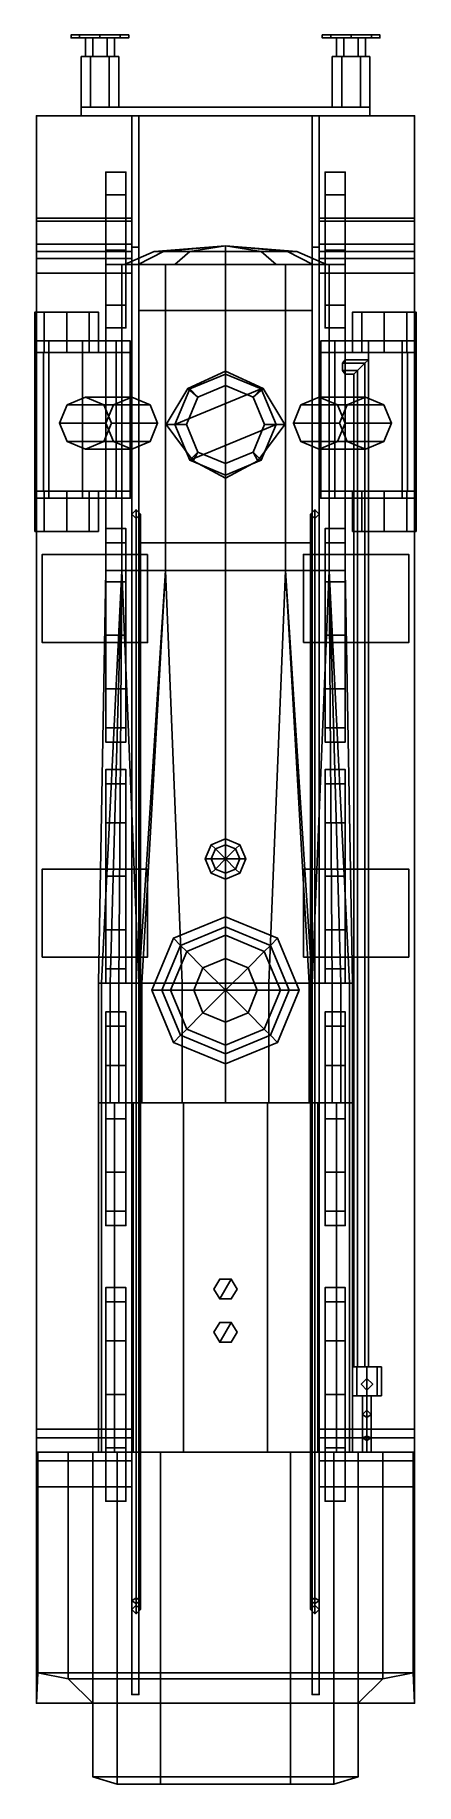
# Model space of a CAD drawing. Extents: x -1.3 to 1.3, y -6 to 6.1.
import ezdxf

# ---------------------------------------------------------------- set-up
doc = ezdxf.new("R2010")
doc.units = 0
doc.layers.get('0').update_dxf_attribs({"linetype": 'CONTINUOUS'})
doc.layers.add('WHEELS', color=2, linetype='CONTINUOUS')

msp = doc.modelspace()

# ---------------------------------------------------------------- linework, layer by layer
for points in [[(-1.07, 6.07, 1.08), (-1.011, 6.07, 0.939), (-1.011, 6.05, 0.939), (-1.07, 6.05, 1.08)], [(-0.729, 6.07, 0.939), (-1.07, 6.07, 1.08), (-1.011, 6.07, 1.221), (-0.67, 6.07, 1.08)], [(-0.87, 6.07, 0.88), (-1.011, 6.07, 0.939), (-1.07, 6.07, 1.08), (-0.729, 6.07, 0.939)], [(-1.011, 6.07, 1.221), (-1.07, 6.07, 1.08), (-1.07, 6.05, 1.08), (-1.011, 6.05, 1.221)], [(-1.011, 6.07, 0.939), (-0.87, 6.07, 0.88), (-0.87, 6.05, 0.88), (-1.011, 6.05, 0.939)], [(-0.87, 6.07, 1.28), (-1.011, 6.07, 1.221), (-1.011, 6.05, 1.221), (-0.87, 6.05, 1.28)], [(-0.67, 6.07, 1.08), (-1.011, 6.07, 1.221), (-0.87, 6.07, 1.28), (-0.729, 6.07, 1.221)], [(-0.87, 6.07, 0.88), (-0.729, 6.07, 0.939), (-0.729, 6.05, 0.939), (-0.87, 6.05, 0.88)], [(-0.729, 6.07, 1.221), (-0.87, 6.07, 1.28), (-0.87, 6.05, 1.28), (-0.729, 6.05, 1.221)], [(-0.729, 6.07, 0.939), (-0.67, 6.07, 1.08), (-0.67, 6.05, 1.08), (-0.729, 6.05, 0.939)], [(-0.67, 6.07, 1.08), (-0.729, 6.07, 1.221), (-0.729, 6.05, 1.221), (-0.67, 6.05, 1.08)], [(0.729, 6.07, 1.221), (0.67, 6.07, 1.08), (0.67, 6.05, 1.08), (0.729, 6.05, 1.221)], [(0.67, 6.07, 1.08), (0.729, 6.07, 0.939), (0.729, 6.05, 0.939), (0.67, 6.05, 1.08)], [(1.011, 6.07, 0.939), (0.67, 6.07, 1.08), (0.729, 6.07, 1.221), (1.07, 6.07, 1.08)], [(0.87, 6.07, 0.88), (0.729, 6.07, 0.939), (0.67, 6.07, 1.08), (1.011, 6.07, 0.939)], [(0.87, 6.07, 1.28), (0.729, 6.07, 1.221), (0.729, 6.05, 1.221), (0.87, 6.05, 1.28)], [(0.729, 6.07, 0.939), (0.87, 6.07, 0.88), (0.87, 6.05, 0.88), (0.729, 6.05, 0.939)], [(1.07, 6.07, 1.08), (0.729, 6.07, 1.221), (0.87, 6.07, 1.28), (1.011, 6.07, 1.221)], [(1.011, 6.07, 1.221), (0.87, 6.07, 1.28), (0.87, 6.05, 1.28), (1.011, 6.05, 1.221)], [(0.87, 6.07, 0.88), (1.011, 6.07, 0.939), (1.011, 6.05, 0.939), (0.87, 6.05, 0.88)], [(1.07, 6.07, 1.08), (1.011, 6.07, 1.221), (1.011, 6.05, 1.221), (1.07, 6.05, 1.08)], [(1.011, 6.07, 0.939), (1.07, 6.07, 1.08), (1.07, 6.05, 1.08), (1.011, 6.05, 0.939)], [(-0.92, 6.05, 1.167), (-0.97, 6.05, 1.08), (-0.97, 5.92, 1.08), (-0.92, 5.92, 1.167)], [(-0.97, 6.05, 1.08), (-0.92, 6.05, 0.993), (-0.92, 5.92, 0.993), (-0.97, 5.92, 1.08)], [(-0.82, 6.05, 1.167), (-0.92, 6.05, 1.167), (-0.92, 5.92, 1.167), (-0.82, 5.92, 1.167)], [(-0.92, 6.05, 0.993), (-0.82, 6.05, 0.993), (-0.82, 5.92, 0.993), (-0.92, 5.92, 0.993)], [(-0.77, 6.05, 1.08), (-0.82, 6.05, 1.167), (-0.82, 5.92, 1.167), (-0.77, 5.92, 1.08)], [(-0.82, 6.05, 0.993), (-0.77, 6.05, 1.08), (-0.77, 5.92, 1.08), (-0.82, 5.92, 0.993)], [(0.82, 6.05, 1.167), (0.77, 6.05, 1.08), (0.77, 5.92, 1.08), (0.82, 5.92, 1.167)], [(0.77, 6.05, 1.08), (0.82, 6.05, 0.993), (0.82, 5.92, 0.993), (0.77, 5.92, 1.08)], [(0.92, 6.05, 1.167), (0.82, 6.05, 1.167), (0.82, 5.92, 1.167), (0.92, 5.92, 1.167)], [(0.82, 6.05, 0.993), (0.92, 6.05, 0.993), (0.92, 5.92, 0.993), (0.82, 5.92, 0.993)], [(0.97, 6.05, 1.08), (0.92, 6.05, 1.167), (0.92, 5.92, 1.167), (0.97, 5.92, 1.08)], [(0.92, 6.05, 0.993), (0.97, 6.05, 1.08), (0.97, 5.92, 1.08), (0.92, 5.92, 0.993)], [(-1, 5.92, 1.08), (-0.935, 5.92, 0.967), (-0.935, 5.57, 0.967), (-1, 5.57, 1.08)], [(-0.935, 5.92, 1.193), (-1, 5.92, 1.08), (-1, 5.57, 1.08), (-0.935, 5.57, 1.193)], [(-0.935, 5.92, 0.967), (-0.805, 5.92, 0.967), (-0.805, 5.57, 0.967), (-0.935, 5.57, 0.967)], [(-0.805, 5.92, 1.193), (-0.935, 5.92, 1.193), (-0.935, 5.57, 1.193), (-0.805, 5.57, 1.193)], [(-0.805, 5.92, 0.967), (-0.74, 5.92, 1.08), (-0.74, 5.57, 1.08), (-0.805, 5.57, 0.967)], [(-0.74, 5.92, 1.08), (-0.805, 5.92, 1.193), (-0.805, 5.57, 1.193), (-0.74, 5.57, 1.08)], [(0.805, 5.92, 1.193), (0.74, 5.92, 1.08), (0.74, 5.57, 1.08), (0.805, 5.57, 1.193)], [(0.74, 5.92, 1.08), (0.805, 5.92, 0.967), (0.805, 5.57, 0.967), (0.74, 5.57, 1.08)], [(0.935, 5.92, 1.193), (0.805, 5.92, 1.193), (0.805, 5.57, 1.193), (0.935, 5.57, 1.193)], [(0.805, 5.92, 0.967), (0.935, 5.92, 0.967), (0.935, 5.57, 0.967), (0.805, 5.57, 0.967)], [(1, 5.92, 1.08), (0.935, 5.92, 1.193), (0.935, 5.57, 1.193), (1, 5.57, 1.08)], [(0.935, 5.92, 0.967), (1, 5.92, 1.08), (1, 5.57, 1.08), (0.935, 5.57, 0.967)], [(-1.31, 4.78, 1.2), (-1.31, 4.8, 1.31), (-1.31, 5.51, 1.31), (-1.31, 5.51, 1.2)], [(-1.31, 5.51, 1.2), (-1.31, 5.51, 1.31), (-0.65, 5.51, 1.31), (-0.65, 5.51, 1.2)], [(-1.31, 5.51, 1.31), (-1.31, 4.8, 1.31), (-0.65, 4.8, 1.31), (-0.65, 5.51, 1.31)], [(-1, 5.57, 0.82), (-1, 5.51, 0.82), (-1, 5.51, 1.31), (-1, 5.57, 1.31)], [(1, 5.57, 1.31), (1, 5.57, 0.82), (-1, 5.57, 0.82), (-1, 5.57, 1.31)], [(-1, 5.57, 1.31), (-1, 5.51, 1.31), (1, 5.51, 1.31), (1, 5.57, 1.31)], [(-1, 5.51, 1.31), (-1, 5.51, 0.82), (1, 5.51, 0.82), (1, 5.51, 1.31)], [(-0.65, 5.51, 0.37), (-0.65, -3.75, 0.37), (-0.65, -3.75, 1.88), (-0.65, 4.6, 1.88)], [(-0.65, 5.51, 0.37), (-0.65, 5.51, 0.37), (-0.65, 4.6, 1.88), (-0.65, 5.51, 1.42)], [(-0.65, 5.51, 1.42), (-0.65, 4.6, 1.88), (-0.6, 4.6, 1.88), (-0.6, 5.51, 1.42)], [(-0.6, 5.51, 1.42), (-0.6, 5.51, 0.37), (-0.65, 5.51, 0.37), (-0.65, 5.51, 1.42)], [(-0.6, -3.75, 1.88), (-0.6, -3.75, 0.37), (-0.6, 5.51, 0.37), (-0.6, 4.6, 1.88)], [(-0.6, 4.6, 1.88), (-0.6, 5.51, 0.37), (-0.6, 5.51, 0.37), (-0.6, 5.51, 1.42)], [(-0.6, 5.51, 1.31), (-0.6, 4.16, 1.31), (0.6, 4.16, 1.31), (0.6, 5.51, 1.31)], [(0.6, 5.51, 0.37), (0.6, -3.75, 0.37), (0.6, -3.75, 1.88), (0.6, 4.6, 1.88)], [(0.6, 5.51, 0.37), (0.6, 5.51, 0.37), (0.6, 4.6, 1.88), (0.6, 5.51, 1.42)], [(0.6, 5.51, 1.42), (0.6, 4.6, 1.88), (0.65, 4.6, 1.88), (0.65, 5.51, 1.42)], [(0.65, 5.51, 1.42), (0.65, 5.51, 0.37), (0.6, 5.51, 0.37), (0.6, 5.51, 1.42)], [(0.65, -3.75, 1.88), (0.65, -3.75, 0.37), (0.65, 5.51, 0.37), (0.65, 4.6, 1.88)], [(0.65, 4.6, 1.88), (0.65, 5.51, 0.37), (0.65, 5.51, 0.37), (0.65, 5.51, 1.42)], [(0.65, 5.51, 1.31), (0.65, 4.8, 1.31), (1.31, 4.8, 1.31), (1.31, 5.51, 1.31)], [(0.65, 5.51, 1.2), (0.65, 5.51, 1.31), (1.31, 5.51, 1.31), (1.31, 5.51, 1.2)], [(1, 5.51, 1.31), (1, 5.51, 0.82), (1, 5.57, 0.82), (1, 5.57, 1.31)], [(1.31, 5.51, 1.31), (1.31, 4.8, 1.31), (1.31, 4.78, 1.2), (1.31, 5.51, 1.2)], [(-1.31, 4.57, 1.29), (-1.31, 4.62, 1.38), (-1.31, 4.8, 1.31), (-1.31, 4.78, 1.2)], [(-1.31, 4.8, 1.31), (-1.31, 4.62, 1.38), (-0.65, 4.62, 1.38), (-0.65, 4.8, 1.31)], [(-0.65, 4.78, 1.2), (-0.65, 4.57, 1.29), (-1.31, 4.57, 1.29), (-1.31, 4.78, 1.2)], [(0.65, 4.8, 1.31), (0.65, 4.62, 1.38), (1.31, 4.62, 1.38), (1.31, 4.8, 1.31)], [(1.31, 4.78, 1.2), (1.31, 4.57, 1.29), (0.65, 4.57, 1.29), (0.65, 4.78, 1.2)], [(1.31, 4.8, 1.31), (1.31, 4.62, 1.38), (1.31, 4.57, 1.29), (1.31, 4.78, 1.2)], [(-1.31, 4.42, 1.53), (-1.31, 4.52, 1.53), (-1.31, 4.62, 1.38), (-1.31, 4.57, 1.29)], [(-1.31, 4.62, 1.38), (-1.31, 4.52, 1.53), (-0.65, 4.52, 1.53), (-0.65, 4.62, 1.38)], [(0, 4.61, 2.73), (-0.495, 4.57, 2.73), (-0.429, 4.57, 2.977), (0, 4.61, 2.73)], [(0, 4.61, 2.73), (-0.429, 4.57, 2.483), (-0.495, 4.57, 2.73), (0, 4.61, 2.73)], [(0, 4.61, 2.73), (-0.429, 4.57, 2.977), (-0.247, 4.57, 3.159), (0, 4.61, 2.73)], [(0, 4.61, 2.73), (-0.247, 4.57, 2.301), (-0.429, 4.57, 2.483), (0, 4.61, 2.73)], [(0, 4.61, 2.73), (-0.247, 4.57, 3.159), (0, 4.57, 3.225), (0, 4.61, 2.73)], [(0, 4.61, 2.73), (0, 4.57, 2.235), (-0.247, 4.57, 2.301), (0, 4.61, 2.73)], [(0, 4.61, 2.73), (0, 4.57, 3.225), (0.247, 4.57, 3.159), (0, 4.61, 2.73)], [(0, 4.61, 2.73), (0.247, 4.57, 3.159), (0.429, 4.57, 2.977), (0, 4.61, 2.73)], [(0, 4.61, 2.73), (0.429, 4.57, 2.977), (0.495, 4.57, 2.73), (0, 4.61, 2.73)], [(0, 4.61, 2.73), (0.495, 4.57, 2.73), (0.429, 4.57, 2.483), (0, 4.61, 2.73)], [(0, 4.61, 2.73), (0.429, 4.57, 2.483), (0.247, 4.57, 2.301), (0, 4.61, 2.73)], [(0, 4.61, 2.73), (0.247, 4.57, 2.301), (0, 4.57, 2.235), (0, 4.61, 2.73)], [(0.65, 4.62, 1.38), (0.65, 4.52, 1.53), (1.31, 4.52, 1.53), (1.31, 4.62, 1.38)], [(1.31, 4.62, 1.38), (1.31, 4.52, 1.53), (1.31, 4.42, 1.53), (1.31, 4.57, 1.29)], [(-0.65, 4.57, 1.29), (-0.65, 4.42, 1.53), (-1.31, 4.42, 1.53), (-1.31, 4.57, 1.29)], [(-1.31, 4.52, 1.7), (-1.31, 4.42, 1.61), (-1.31, -3.59, 1.61), (-1.31, -3.75, 1.7)], [(-0.65, -3.75, 1.7), (-0.65, 4.52, 1.7), (-1.31, 4.52, 1.7), (-1.31, -3.75, 1.7)], [(-1.31, 4.42, 1.61), (-1.31, 4.52, 1.7), (-1.31, 4.52, 1.53), (-1.31, 4.42, 1.53)], [(-1.31, 4.52, 1.53), (-1.31, 4.52, 1.7), (-0.65, 4.52, 1.7), (-0.65, 4.52, 1.53)], [(-0.495, 4.57, 2.73), (-0.7, 4.48, 2.73), (-0.606, 4.48, 3.08), (-0.429, 4.57, 2.977)], [(-0.429, 4.57, 2.483), (-0.606, 4.48, 2.38), (-0.7, 4.48, 2.73), (-0.495, 4.57, 2.73)], [(-0.65, 4.6, 1.88), (-0.65, -3.75, 1.88), (-0.6, -3.75, 1.88), (-0.6, 4.6, 1.88)], [(-0.429, 4.57, 2.977), (-0.606, 4.48, 3.08), (-0.35, 4.48, 3.336), (-0.247, 4.57, 3.159)], [(-0.247, 4.57, 2.301), (-0.35, 4.48, 2.124), (-0.606, 4.48, 2.38), (-0.429, 4.57, 2.483)], [(-0.247, 4.57, 3.159), (-0.35, 4.48, 3.336), (0, 4.48, 3.43), (0, 4.57, 3.225)], [(0, 4.57, 2.235), (0, 4.48, 2.03), (-0.35, 4.48, 2.124), (-0.247, 4.57, 2.301)], [(0, 4.57, 3.225), (0, 4.48, 3.43), (0.35, 4.48, 3.336), (0.247, 4.57, 3.159)], [(0.247, 4.57, 2.301), (0.35, 4.48, 2.124), (0, 4.48, 2.03), (0, 4.57, 2.235)], [(0.247, 4.57, 3.159), (0.35, 4.48, 3.336), (0.606, 4.48, 3.08), (0.429, 4.57, 2.977)], [(0.429, 4.57, 2.483), (0.606, 4.48, 2.38), (0.35, 4.48, 2.124), (0.247, 4.57, 2.301)], [(0.429, 4.57, 2.977), (0.606, 4.48, 3.08), (0.7, 4.48, 2.73), (0.495, 4.57, 2.73)], [(0.495, 4.57, 2.73), (0.7, 4.48, 2.73), (0.606, 4.48, 2.38), (0.429, 4.57, 2.483)], [(0.6, 4.6, 1.88), (0.6, -3.75, 1.88), (0.65, -3.75, 1.88), (0.65, 4.6, 1.88)], [(1.31, 4.57, 1.29), (1.31, 4.42, 1.53), (0.65, 4.42, 1.53), (0.65, 4.57, 1.29)], [(0.65, 4.52, 1.53), (0.65, 4.52, 1.7), (1.31, 4.52, 1.7), (1.31, 4.52, 1.53)], [(1.31, -3.75, 1.7), (1.31, 4.52, 1.7), (0.65, 4.52, 1.7), (0.65, -3.75, 1.7)], [(1.31, 4.52, 1.53), (1.31, 4.52, 1.7), (1.31, 4.42, 1.61), (1.31, 4.42, 1.53)], [(1.31, -3.59, 1.61), (1.31, 4.42, 1.61), (1.31, 4.52, 1.7), (1.31, -3.75, 1.7)], [(-0.65, 4.42, 1.53), (-0.65, 4.42, 1.61), (-1.31, 4.42, 1.61), (-1.31, 4.42, 1.53)], [(-0.719, 4.48, 3.145), (-0.83, 4.48, 2.73), (-0.83, 2.36, 2.73), (-0.719, 2.36, 3.145)], [(-0.83, 4.48, 2.73), (-0.719, 4.48, 2.315), (-0.719, 2.36, 2.315), (-0.83, 2.36, 2.73)], [(-0.7, 4.48, 2.73), (-0.83, 4.48, 2.73), (-0.719, 4.48, 3.145), (-0.606, 4.48, 3.08)], [(-0.606, 4.48, 2.38), (-0.719, 4.48, 2.315), (-0.83, 4.48, 2.73), (-0.7, 4.48, 2.73)], [(-0.415, 4.48, 3.449), (-0.719, 4.48, 3.145), (-0.719, 2.36, 3.145), (-0.415, 2.36, 3.449)], [(-0.719, 4.48, 2.315), (-0.415, 4.48, 2.011), (-0.415, 2.36, 2.011), (-0.719, 2.36, 2.315)], [(-0.606, 4.48, 3.08), (-0.719, 4.48, 3.145), (-0.415, 4.48, 3.449), (-0.35, 4.48, 3.336)], [(-0.35, 4.48, 2.124), (-0.415, 4.48, 2.011), (-0.719, 4.48, 2.315), (-0.606, 4.48, 2.38)], [(0, 4.48, 3.56), (-0.415, 4.48, 3.449), (-0.415, 2.36, 3.449), (0, 2.36, 3.56)], [(-0.415, 4.48, 2.011), (0, 4.48, 1.9), (0, 2.36, 1.9), (-0.415, 2.36, 2.011)], [(-0.35, 4.48, 3.336), (-0.415, 4.48, 3.449), (0, 4.48, 3.56), (0, 4.48, 3.43)], [(0, 4.48, 2.03), (0, 4.48, 1.9), (-0.415, 4.48, 2.011), (-0.35, 4.48, 2.124)], [(0.415, 4.48, 3.449), (0, 4.48, 3.56), (0, 2.36, 3.56), (0.415, 2.36, 3.449)], [(0, 4.48, 1.9), (0.415, 4.48, 2.011), (0.415, 2.36, 2.011), (0, 2.36, 1.9)], [(0.35, 4.48, 2.124), (0.415, 4.48, 2.011), (0, 4.48, 1.9), (0, 4.48, 2.03)], [(0, 4.48, 3.43), (0, 4.48, 3.56), (0.415, 4.48, 3.449), (0.35, 4.48, 3.336)], [(0.606, 4.48, 2.38), (0.719, 4.48, 2.315), (0.415, 4.48, 2.011), (0.35, 4.48, 2.124)], [(0.35, 4.48, 3.336), (0.415, 4.48, 3.449), (0.719, 4.48, 3.145), (0.606, 4.48, 3.08)], [(0.719, 4.48, 3.145), (0.415, 4.48, 3.449), (0.415, 2.36, 3.449), (0.719, 2.36, 3.145)], [(0.415, 4.48, 2.011), (0.719, 4.48, 2.315), (0.719, 2.36, 2.315), (0.415, 2.36, 2.011)], [(0.7, 4.48, 2.73), (0.83, 4.48, 2.73), (0.719, 4.48, 2.315), (0.606, 4.48, 2.38)], [(0.606, 4.48, 3.08), (0.719, 4.48, 3.145), (0.83, 4.48, 2.73), (0.7, 4.48, 2.73)], [(1.31, 4.42, 1.53), (1.31, 4.42, 1.61), (0.65, 4.42, 1.61), (0.65, 4.42, 1.53)], [(0.83, 4.48, 2.73), (0.719, 4.48, 3.145), (0.719, 2.36, 3.145), (0.83, 2.36, 2.73)], [(0.719, 4.48, 2.315), (0.83, 4.48, 2.73), (0.83, 2.36, 2.73), (0.719, 2.36, 2.315)], [(-1.256, 4.15, 1.516), (-1.32, 4.15, 1.36), (-1.32, 3.87, 1.36), (-1.256, 3.87, 1.516)], [(-1.32, 4.15, 1.36), (-1.256, 4.15, 1.204), (-1.256, 3.87, 1.204), (-1.32, 3.87, 1.36)], [(-0.944, 4.15, 1.516), (-1.32, 4.15, 1.36), (-1.256, 4.15, 1.516), (-1.1, 4.15, 1.58)], [(-0.88, 4.15, 1.36), (-1.256, 4.15, 1.204), (-1.32, 4.15, 1.36), (-0.944, 4.15, 1.516)], [(-1.1, 4.15, 1.58), (-1.256, 4.15, 1.516), (-1.256, 3.87, 1.516), (-1.1, 3.87, 1.58)], [(-1.256, 4.15, 1.204), (-1.1, 4.15, 1.14), (-1.1, 3.87, 1.14), (-1.256, 3.87, 1.204)], [(-0.944, 4.15, 1.204), (-1.1, 4.15, 1.14), (-1.256, 4.15, 1.204), (-0.88, 4.15, 1.36)], [(-0.944, 4.15, 1.516), (-1.1, 4.15, 1.58), (-1.1, 3.87, 1.58), (-0.944, 3.87, 1.516)], [(-1.1, 4.15, 1.14), (-0.944, 4.15, 1.204), (-0.944, 3.87, 1.204), (-1.1, 3.87, 1.14)], [(-0.88, 4.15, 1.36), (-0.944, 4.15, 1.516), (-0.944, 3.87, 1.516), (-0.88, 3.87, 1.36)], [(-0.944, 4.15, 1.204), (-0.88, 4.15, 1.36), (-0.88, 3.87, 1.36), (-0.944, 3.87, 1.204)], [(-0.6, 4.16, 1.31), (-0.6, 4.16, 2.2), (0.6, 4.16, 2.2), (0.6, 4.16, 1.31)], [(-0.6, 4.16, 2.2), (-0.6, 4.16, 1.88), (-0.6, 2.55, 1.88), (-0.6, 2.55, 2.2)], [(0.6, 2.55, 2.2), (0.6, 2.55, 1.88), (0.6, 4.16, 1.88), (0.6, 4.16, 2.2)], [(0.88, 3.87, 1.36), (0.944, 3.87, 1.516), (0.944, 4.15, 1.516), (0.88, 4.15, 1.36)], [(0.944, 4.15, 1.516), (1.1, 4.15, 1.58), (1.256, 4.15, 1.516), (0.88, 4.15, 1.36)], [(0.88, 4.15, 1.36), (1.256, 4.15, 1.516), (1.32, 4.15, 1.36), (0.944, 4.15, 1.204)], [(0.944, 3.87, 1.204), (0.88, 3.87, 1.36), (0.88, 4.15, 1.36), (0.944, 4.15, 1.204)], [(1.1, 3.87, 1.14), (0.944, 3.87, 1.204), (0.944, 4.15, 1.204), (1.1, 4.15, 1.14)], [(0.944, 4.15, 1.204), (1.32, 4.15, 1.36), (1.256, 4.15, 1.204), (1.1, 4.15, 1.14)], [(0.944, 3.87, 1.516), (1.1, 3.87, 1.58), (1.1, 4.15, 1.58), (0.944, 4.15, 1.516)], [(1.256, 3.87, 1.204), (1.1, 3.87, 1.14), (1.1, 4.15, 1.14), (1.256, 4.15, 1.204)], [(1.1, 3.87, 1.58), (1.256, 3.87, 1.516), (1.256, 4.15, 1.516), (1.1, 4.15, 1.58)], [(1.256, 3.87, 1.516), (1.32, 3.87, 1.36), (1.32, 4.15, 1.36), (1.256, 4.15, 1.516)], [(1.32, 3.87, 1.36), (1.256, 3.87, 1.204), (1.256, 4.15, 1.204), (1.32, 4.15, 1.36)], [(-1.223, 3.95, 1.083), (-1.32, 3.95, 0.85), (-1.32, 3.87, 0.85), (-1.223, 3.87, 1.083)], [(-1.32, 3.95, 0.85), (-1.223, 3.95, 0.617), (-1.223, 2.86, 0.617), (-1.32, 2.86, 0.85)], [(-0.99, 3.95, 1.18), (-1.223, 3.95, 0.617), (-1.32, 3.95, 0.85), (-1.223, 3.95, 1.083)], [(-0.99, 3.95, 1.18), (-1.223, 3.95, 1.083), (-1.223, 3.87, 1.083), (-0.99, 3.87, 1.18)], [(-1.223, 3.95, 0.617), (-0.99, 3.95, 0.52), (-0.99, 2.86, 0.52), (-1.223, 2.86, 0.617)], [(-0.757, 3.95, 1.083), (-0.99, 3.95, 0.52), (-1.223, 3.95, 0.617), (-0.99, 3.95, 1.18)], [(-0.757, 3.95, 1.083), (-0.99, 3.95, 1.18), (-0.99, 3.87, 1.18), (-0.757, 3.87, 1.083)], [(-0.99, 3.95, 0.52), (-0.757, 3.95, 0.617), (-0.757, 2.86, 0.617), (-0.99, 2.86, 0.52)], [(-0.66, 3.95, 0.85), (-0.757, 3.95, 0.617), (-0.99, 3.95, 0.52), (-0.757, 3.95, 1.083)], [(-0.66, 3.95, 0.85), (-0.757, 3.95, 1.083), (-0.757, 3.87, 1.083), (-0.66, 3.87, 0.85)], [(-0.757, 3.95, 0.617), (-0.66, 3.95, 0.85), (-0.66, 2.86, 0.85), (-0.757, 2.86, 0.617)], [(0.66, 3.87, 0.85), (0.757, 3.87, 1.083), (0.757, 3.95, 1.083), (0.66, 3.95, 0.85)], [(0.66, 3.95, 0.85), (0.757, 3.95, 1.083), (0.99, 3.95, 1.18), (0.757, 3.95, 0.617)], [(0.757, 2.86, 0.617), (0.66, 2.86, 0.85), (0.66, 3.95, 0.85), (0.757, 3.95, 0.617)], [(0.757, 3.95, 0.617), (0.99, 3.95, 1.18), (1.223, 3.95, 1.083), (0.99, 3.95, 0.52)], [(0.99, 2.86, 0.52), (0.757, 2.86, 0.617), (0.757, 3.95, 0.617), (0.99, 3.95, 0.52)], [(0.757, 3.87, 1.083), (0.99, 3.87, 1.18), (0.99, 3.95, 1.18), (0.757, 3.95, 1.083)], [(0.99, 3.95, 0.52), (1.223, 3.95, 1.083), (1.32, 3.95, 0.85), (1.223, 3.95, 0.617)], [(1.223, 2.86, 0.617), (0.99, 2.86, 0.52), (0.99, 3.95, 0.52), (1.223, 3.95, 0.617)], [(0.99, 3.87, 1.18), (1.223, 3.87, 1.083), (1.223, 3.95, 1.083), (0.99, 3.95, 1.18)], [(1.223, 3.87, 1.083), (1.32, 3.87, 0.85), (1.32, 3.95, 0.85), (1.223, 3.95, 1.083)], [(1.32, 2.86, 0.85), (1.223, 2.86, 0.617), (1.223, 3.95, 0.617), (1.32, 3.95, 0.85)], [(-1.26, 3.87, 1.61), (-1.32, 3.87, 1.36), (-1.32, 2.91, 1.36), (-1.26, 2.91, 1.61)], [(-1.32, 3.87, 1.36), (-1.32, 3.87, 0.85), (-1.32, 2.91, 0.85), (-1.32, 2.91, 1.36)], [(-0.65, 3.87, 1.36), (-0.65, 3.87, 0.85), (-1.32, 3.87, 0.85), (-1.32, 3.87, 1.36)], [(-0.65, 3.87, 1.61), (-0.65, 3.87, 1.36), (-1.32, 3.87, 1.36), (-1.26, 3.87, 1.61)], [(1.32, 3.87, 1.36), (1.32, 3.87, 0.85), (0.65, 3.87, 0.85), (0.65, 3.87, 1.36)], [(1.26, 3.87, 1.61), (1.32, 3.87, 1.36), (0.65, 3.87, 1.36), (0.65, 3.87, 1.61)], [(0.83, 3.82, 2.73), (0.81, 3.795, 2.773), (0.965, 3.795, 2.773), (0.99, 3.82, 2.73)], [(0.81, 3.795, 2.687), (0.83, 3.82, 2.73), (0.99, 3.82, 2.73), (0.965, 3.795, 2.687)], [(0.81, 3.795, 2.773), (0.81, 3.745, 2.773), (0.915, 3.745, 2.773), (0.965, 3.795, 2.773)], [(0.81, 3.745, 2.687), (0.81, 3.795, 2.687), (0.965, 3.795, 2.687), (0.915, 3.745, 2.687)], [(0.965, 3.795, 2.773), (0.915, 3.745, 2.773), (0.915, -3.16, 2.773), (0.965, -3.16, 2.773)], [(0.915, 3.745, 2.687), (0.965, 3.795, 2.687), (0.965, -3.16, 2.687), (0.915, -3.16, 2.687)], [(0.99, 3.82, 2.73), (0.965, 3.795, 2.773), (0.965, -3.16, 2.773), (0.99, -3.16, 2.73)], [(0.965, 3.795, 2.687), (0.99, 3.82, 2.73), (0.99, -3.16, 2.73), (0.965, -3.16, 2.687)], [(1.26, 2.91, 1.61), (1.32, 2.91, 1.36), (1.32, 3.87, 1.36), (1.26, 3.87, 1.61)], [(1.32, 2.91, 1.36), (1.32, 2.91, 0.85), (1.32, 3.87, 0.85), (1.32, 3.87, 1.36)], [(0, 3.72, 3.9), (-0.247, 3.617, 3.9), (-0.35, 3.37, 3.9), (0.247, 3.617, 3.9)], [(-0.191, 3.561, 3.63), (0, 3.64, 3.63), (0, 3.74, 3.56), (-0.261, 3.62, 3.49)], [(0, 3.72, 3.87), (-0.247, 3.617, 3.87), (-0.247, 3.617, 3.9), (0, 3.72, 3.9)], [(0, 3.64, 3.83), (-0.191, 3.561, 3.83), (-0.247, 3.617, 3.87), (0, 3.72, 3.87)], [(0, 3.64, 3.63), (-0.191, 3.561, 3.63), (-0.191, 3.561, 3.83), (0, 3.64, 3.83)], [(0, 3.64, 3.63), (0.191, 3.561, 3.63), (0.261, 3.62, 3.49), (0, 3.74, 3.56)], [(0.247, 3.617, 3.87), (0, 3.72, 3.87), (0, 3.72, 3.9), (0.247, 3.617, 3.9)], [(0.191, 3.561, 3.83), (0, 3.64, 3.83), (0, 3.72, 3.87), (0.247, 3.617, 3.87)], [(0.191, 3.561, 3.63), (0, 3.64, 3.63), (0, 3.64, 3.83), (0.191, 3.561, 3.83)], [(0.81, 3.745, 2.773), (0.83, 3.72, 2.73), (0.89, 3.72, 2.73), (0.915, 3.745, 2.773)], [(0.83, 3.72, 2.73), (0.81, 3.745, 2.687), (0.915, 3.745, 2.687), (0.89, 3.72, 2.73)], [(0.915, 3.745, 2.773), (0.89, 3.72, 2.73), (0.89, -3.16, 2.73), (0.915, -3.16, 2.773)], [(0.89, 3.72, 2.73), (0.915, 3.745, 2.687), (0.915, -3.16, 2.687), (0.89, -3.16, 2.73)], [(-0.97, 3.56, 1.7), (-1.097, 3.507, 1.7), (-0.777, 3.507, 2.73), (-0.65, 3.56, 2.73)], [(-0.843, 3.507, 1.7), (-0.97, 3.56, 1.7), (-0.65, 3.56, 2.73), (-0.523, 3.507, 2.73)], [(-0.27, 3.37, 3.63), (-0.191, 3.561, 3.63), (-0.261, 3.62, 3.49), (-0.411, 3.37, 3.45)], [(-0.247, 3.617, 3.87), (-0.35, 3.37, 3.87), (-0.35, 3.37, 3.9), (-0.247, 3.617, 3.9)], [(-0.191, 3.561, 3.83), (-0.27, 3.37, 3.83), (-0.35, 3.37, 3.87), (-0.247, 3.617, 3.87)], [(0.247, 3.617, 3.9), (-0.35, 3.37, 3.9), (-0.247, 3.123, 3.9), (0.35, 3.37, 3.9)], [(-0.191, 3.561, 3.63), (-0.27, 3.37, 3.63), (-0.27, 3.37, 3.83), (-0.191, 3.561, 3.83)], [(0.191, 3.561, 3.63), (0.27, 3.37, 3.63), (0.411, 3.37, 3.45), (0.261, 3.62, 3.49)], [(0.27, 3.37, 3.83), (0.191, 3.561, 3.83), (0.247, 3.617, 3.87), (0.35, 3.37, 3.87)], [(0.27, 3.37, 3.63), (0.191, 3.561, 3.63), (0.191, 3.561, 3.83), (0.27, 3.37, 3.83)], [(0.35, 3.37, 3.87), (0.247, 3.617, 3.87), (0.247, 3.617, 3.9), (0.35, 3.37, 3.9)], [(0.97, 3.56, 1.7), (0.843, 3.507, 1.7), (0.523, 3.507, 2.73), (0.65, 3.56, 2.73)], [(1.097, 3.507, 1.7), (0.97, 3.56, 1.7), (0.65, 3.56, 2.73), (0.777, 3.507, 2.73)], [(-1.097, 3.507, 1.7), (-1.15, 3.38, 1.7), (-0.83, 3.38, 2.73), (-0.777, 3.507, 2.73)], [(-0.79, 3.38, 1.7), (-0.843, 3.507, 1.7), (-0.523, 3.507, 2.73), (-0.47, 3.38, 2.73)], [(0.843, 3.507, 1.7), (0.79, 3.38, 1.7), (0.47, 3.38, 2.73), (0.523, 3.507, 2.73)], [(1.15, 3.38, 1.7), (1.097, 3.507, 1.7), (0.777, 3.507, 2.73), (0.83, 3.38, 2.73)], [(-1.15, 3.38, 1.7), (-1.097, 3.253, 1.7), (-0.777, 3.253, 2.73), (-0.83, 3.38, 2.73)], [(-0.843, 3.253, 1.7), (-0.79, 3.38, 1.7), (-0.47, 3.38, 2.73), (-0.523, 3.253, 2.73)], [(-0.191, 3.179, 3.63), (-0.27, 3.37, 3.63), (-0.411, 3.37, 3.45), (-0.224, 3.12, 3.5)], [(-0.35, 3.37, 3.87), (-0.247, 3.123, 3.87), (-0.247, 3.123, 3.9), (-0.35, 3.37, 3.9)], [(-0.27, 3.37, 3.83), (-0.191, 3.179, 3.83), (-0.247, 3.123, 3.87), (-0.35, 3.37, 3.87)], [(-0.27, 3.37, 3.63), (-0.191, 3.179, 3.63), (-0.191, 3.179, 3.83), (-0.27, 3.37, 3.83)], [(0.35, 3.37, 3.9), (-0.247, 3.123, 3.9), (0, 3.02, 3.9), (0.247, 3.123, 3.9)], [(0.27, 3.37, 3.63), (0.191, 3.179, 3.63), (0.224, 3.12, 3.5), (0.411, 3.37, 3.45)], [(0.191, 3.179, 3.83), (0.27, 3.37, 3.83), (0.35, 3.37, 3.87), (0.247, 3.123, 3.87)], [(0.191, 3.179, 3.63), (0.27, 3.37, 3.63), (0.27, 3.37, 3.83), (0.191, 3.179, 3.83)], [(0.247, 3.123, 3.87), (0.35, 3.37, 3.87), (0.35, 3.37, 3.9), (0.247, 3.123, 3.9)], [(0.79, 3.38, 1.7), (0.843, 3.253, 1.7), (0.523, 3.253, 2.73), (0.47, 3.38, 2.73)], [(1.097, 3.253, 1.7), (1.15, 3.38, 1.7), (0.83, 3.38, 2.73), (0.777, 3.253, 2.73)], [(-1.097, 3.253, 1.7), (-0.97, 3.2, 1.7), (-0.65, 3.2, 2.73), (-0.777, 3.253, 2.73)], [(-0.97, 3.2, 1.7), (-0.843, 3.253, 1.7), (-0.523, 3.253, 2.73), (-0.65, 3.2, 2.73)], [(-0.191, 3.179, 3.83), (0, 3.1, 3.83), (0, 3.02, 3.87), (-0.247, 3.123, 3.87)], [(0, 3.1, 3.63), (-0.191, 3.179, 3.63), (-0.224, 3.12, 3.5), (0, 3, 3.56)], [(-0.191, 3.179, 3.63), (0, 3.1, 3.63), (0, 3.1, 3.83), (-0.191, 3.179, 3.83)], [(0.191, 3.179, 3.63), (0, 3.1, 3.63), (0, 3, 3.56), (0.224, 3.12, 3.5)], [(0, 3.1, 3.83), (0.191, 3.179, 3.83), (0.247, 3.123, 3.87), (0, 3.02, 3.87)], [(0, 3.1, 3.63), (0.191, 3.179, 3.63), (0.191, 3.179, 3.83), (0, 3.1, 3.83)], [(0.843, 3.253, 1.7), (0.97, 3.2, 1.7), (0.65, 3.2, 2.73), (0.523, 3.253, 2.73)], [(0.97, 3.2, 1.7), (1.097, 3.253, 1.7), (0.777, 3.253, 2.73), (0.65, 3.2, 2.73)], [(-0.247, 3.123, 3.87), (0, 3.02, 3.87), (0, 3.02, 3.9), (-0.247, 3.123, 3.9)], [(0, 3.02, 3.87), (0.247, 3.123, 3.87), (0.247, 3.123, 3.9), (0, 3.02, 3.9)], [(-1.223, 2.91, 1.083), (-1.32, 2.91, 0.85), (-1.32, 2.86, 0.85), (-1.223, 2.86, 1.083)], [(-1.256, 2.91, 1.516), (-1.32, 2.91, 1.36), (-1.32, 2.63, 1.36), (-1.256, 2.63, 1.516)], [(-1.32, 2.91, 1.36), (-1.256, 2.91, 1.204), (-1.256, 2.63, 1.204), (-1.32, 2.63, 1.36)], [(-1.32, 2.91, 1.36), (-1.32, 2.91, 0.85), (-0.65, 2.91, 0.85), (-0.65, 2.91, 1.36)], [(-1.26, 2.91, 1.61), (-1.32, 2.91, 1.36), (-0.65, 2.91, 1.36), (-0.65, 2.91, 1.61)], [(-1.256, 2.91, 1.204), (-1.1, 2.91, 1.14), (-1.1, 2.63, 1.14), (-1.256, 2.63, 1.204)], [(-1.1, 2.91, 1.58), (-1.256, 2.91, 1.516), (-1.256, 2.63, 1.516), (-1.1, 2.63, 1.58)], [(-0.99, 2.91, 1.18), (-1.223, 2.91, 1.083), (-1.223, 2.86, 1.083), (-0.99, 2.86, 1.18)], [(-1.1, 2.91, 1.14), (-0.944, 2.91, 1.204), (-0.944, 2.63, 1.204), (-1.1, 2.63, 1.14)], [(-0.944, 2.91, 1.516), (-1.1, 2.91, 1.58), (-1.1, 2.63, 1.58), (-0.944, 2.63, 1.516)], [(-0.757, 2.91, 1.083), (-0.99, 2.91, 1.18), (-0.99, 2.86, 1.18), (-0.757, 2.86, 1.083)], [(-0.88, 2.91, 1.36), (-0.944, 2.91, 1.516), (-0.944, 2.63, 1.516), (-0.88, 2.63, 1.36)], [(-0.944, 2.91, 1.204), (-0.88, 2.91, 1.36), (-0.88, 2.63, 1.36), (-0.944, 2.63, 1.204)], [(-0.66, 2.91, 0.85), (-0.757, 2.91, 1.083), (-0.757, 2.86, 1.083), (-0.66, 2.86, 0.85)], [(0.65, 2.91, 1.36), (0.65, 2.91, 0.85), (1.32, 2.91, 0.85), (1.32, 2.91, 1.36)], [(0.65, 2.91, 1.61), (0.65, 2.91, 1.36), (1.32, 2.91, 1.36), (1.26, 2.91, 1.61)], [(0.66, 2.86, 0.85), (0.757, 2.86, 1.083), (0.757, 2.91, 1.083), (0.66, 2.91, 0.85)], [(0.757, 2.86, 1.083), (0.99, 2.86, 1.18), (0.99, 2.91, 1.18), (0.757, 2.91, 1.083)], [(0.88, 2.63, 1.36), (0.944, 2.63, 1.516), (0.944, 2.91, 1.516), (0.88, 2.91, 1.36)], [(0.944, 2.63, 1.204), (0.88, 2.63, 1.36), (0.88, 2.91, 1.36), (0.944, 2.91, 1.204)], [(1.1, 2.63, 1.14), (0.944, 2.63, 1.204), (0.944, 2.91, 1.204), (1.1, 2.91, 1.14)], [(0.944, 2.63, 1.516), (1.1, 2.63, 1.58), (1.1, 2.91, 1.58), (0.944, 2.91, 1.516)], [(0.99, 2.86, 1.18), (1.223, 2.86, 1.083), (1.223, 2.91, 1.083), (0.99, 2.91, 1.18)], [(1.256, 2.63, 1.204), (1.1, 2.63, 1.14), (1.1, 2.91, 1.14), (1.256, 2.91, 1.204)], [(1.1, 2.63, 1.58), (1.256, 2.63, 1.516), (1.256, 2.91, 1.516), (1.1, 2.91, 1.58)], [(1.223, 2.86, 1.083), (1.32, 2.86, 0.85), (1.32, 2.91, 0.85), (1.223, 2.91, 1.083)], [(1.256, 2.63, 1.516), (1.32, 2.63, 1.36), (1.32, 2.91, 1.36), (1.256, 2.91, 1.516)], [(1.32, 2.63, 1.36), (1.256, 2.63, 1.204), (1.256, 2.91, 1.204), (1.32, 2.91, 1.36)], [(-0.99, 2.86, 0.52), (-1.223, 2.86, 1.083), (-1.32, 2.86, 0.85), (-1.223, 2.86, 0.617)], [(-0.757, 2.86, 0.617), (-0.99, 2.86, 1.18), (-1.223, 2.86, 1.083), (-0.99, 2.86, 0.52)], [(-0.66, 2.86, 0.85), (-0.757, 2.86, 1.083), (-0.99, 2.86, 1.18), (-0.757, 2.86, 0.617)], [(0.66, 2.86, 0.85), (0.757, 2.86, 0.617), (0.99, 2.86, 0.52), (0.757, 2.86, 1.083)], [(0.757, 2.86, 1.083), (0.99, 2.86, 0.52), (1.223, 2.86, 0.617), (0.99, 2.86, 1.18)], [(0.99, 2.86, 1.18), (1.223, 2.86, 0.617), (1.32, 2.86, 0.85), (1.223, 2.86, 1.083)], [(-0.65, 2.75, 0.28), (-0.62, 2.78, 0.25), (-0.62, -4.8, 0.25), (-0.65, -4.78, 0.28)], [(-0.62, 2.78, 0.25), (-0.65, 2.75, 0.28), (-0.65, 2.75, 0.37), (-0.62, 2.78, 0.37)], [(-0.62, 2.72, 0.31), (-0.65, 2.75, 0.28), (-0.65, -4.78, 0.28), (-0.62, -4.76, 0.31)], [(-0.65, 2.75, 0.28), (-0.62, 2.72, 0.31), (-0.62, 2.72, 0.37), (-0.65, 2.75, 0.37)], [(-0.62, 2.78, 0.25), (-0.59, 2.75, 0.28), (-0.59, -4.78, 0.28), (-0.62, -4.8, 0.25)], [(-0.59, 2.75, 0.28), (-0.62, 2.78, 0.25), (-0.62, 2.78, 0.37), (-0.59, 2.75, 0.37)], [(-0.59, 2.75, 0.28), (-0.62, 2.72, 0.31), (-0.62, -4.76, 0.31), (-0.59, -4.78, 0.28)], [(-0.62, 2.72, 0.31), (-0.59, 2.75, 0.28), (-0.59, 2.75, 0.37), (-0.62, 2.72, 0.37)], [(0.59, 2.75, 0.28), (0.62, 2.78, 0.25), (0.62, -4.8, 0.25), (0.59, -4.78, 0.28)], [(0.62, 2.78, 0.25), (0.59, 2.75, 0.28), (0.59, 2.75, 0.37), (0.62, 2.78, 0.37)], [(0.62, 2.72, 0.31), (0.59, 2.75, 0.28), (0.59, -4.78, 0.28), (0.62, -4.76, 0.31)], [(0.59, 2.75, 0.28), (0.62, 2.72, 0.31), (0.62, 2.72, 0.37), (0.59, 2.75, 0.37)], [(0.62, 2.78, 0.25), (0.65, 2.75, 0.28), (0.65, -4.78, 0.28), (0.62, -4.8, 0.25)], [(0.65, 2.75, 0.28), (0.62, 2.78, 0.25), (0.62, 2.78, 0.37), (0.65, 2.75, 0.37)], [(0.65, 2.75, 0.28), (0.62, 2.72, 0.31), (0.62, -4.76, 0.31), (0.65, -4.78, 0.28)], [(0.62, 2.72, 0.31), (0.65, 2.75, 0.28), (0.65, 2.75, 0.37), (0.62, 2.72, 0.37)], [(-0.88, 2.63, 1.36), (-1.256, 2.63, 1.516), (-1.32, 2.63, 1.36), (-0.944, 2.63, 1.204)], [(-0.944, 2.63, 1.204), (-1.32, 2.63, 1.36), (-1.256, 2.63, 1.204), (-1.1, 2.63, 1.14)], [(-0.944, 2.63, 1.516), (-1.1, 2.63, 1.58), (-1.256, 2.63, 1.516), (-0.88, 2.63, 1.36)], [(-0.6, 2.55, 2.2), (-0.6, 2.55, 1.31), (0.6, 2.55, 1.31), (0.6, 2.55, 2.2)], [(0.88, 2.63, 1.36), (1.256, 2.63, 1.204), (1.32, 2.63, 1.36), (0.944, 2.63, 1.516)], [(0.944, 2.63, 1.204), (1.1, 2.63, 1.14), (1.256, 2.63, 1.204), (0.88, 2.63, 1.36)], [(0.944, 2.63, 1.516), (1.32, 2.63, 1.36), (1.256, 2.63, 1.516), (1.1, 2.63, 1.58)], [(-0.54, 2.47, 2.14), (-1.27, 2.47, 1.7), (-1.27, 1.86, 1.7), (-0.54, 1.86, 2.14)], [(-0.54, 2.47, 2.14), (-0.65, 2.47, 1.7), (-1.27, 2.47, 1.7), (-0.54, 2.47, 2.14)], [(0.54, 1.86, 2.14), (1.27, 1.86, 1.7), (1.27, 2.47, 1.7), (0.54, 2.47, 2.14)], [(0.54, 2.47, 2.14), (1.27, 2.47, 1.7), (0.65, 2.47, 1.7), (0.54, 2.47, 2.14)], [(-0.83, 2.36, 2.73), (-0.719, 2.36, 2.315), (-0.8, -0.5, 2.4), (-0.88, -0.5, 2.73)], [(-0.719, 2.36, 3.145), (-0.83, 2.36, 2.73), (-0.88, -0.5, 2.73), (-0.86, -0.5, 3.11)], [(-0.719, 2.36, 3.145), (-0.719, 2.36, 3.145), (-0.86, -0.5, 3.11), (-0.74, -0.5, 3.38)], [(-0.8, -0.5, 2.4), (-0.719, 2.36, 2.315), (-0.6, -0.5, 2.12)], [(-0.415, 2.36, 3.449), (-0.719, 2.36, 3.145), (-0.74, -0.5, 3.38), (-0.58, -0.5, 3.56)], [(-0.719, 2.36, 2.315), (-0.415, 2.36, 2.011), (-0.6, -0.5, 2.12)], [(-0.6, -0.5, 2.12), (-0.415, 2.36, 2.011), (-0.3, -0.5, 1.94)], [(-0.415, 2.36, 3.449), (-0.415, 2.36, 3.449), (-0.58, -0.5, 3.56), (-0.3, -0.5, 3.72)], [(0, 2.36, 3.56), (-0.415, 2.36, 3.449), (-0.3, -0.5, 3.72), (0, -0.5, 3.76)], [(-0.415, 2.36, 2.011), (0, 2.36, 1.9), (0, -0.5, 1.9), (-0.3, -0.5, 1.94)], [(0.415, 2.36, 3.449), (0, 2.36, 3.56), (0, -0.5, 3.76), (0.3, -0.5, 3.72)], [(0, 2.36, 1.9), (0.415, 2.36, 2.011), (0.3, -0.5, 1.94), (0, -0.5, 1.9)], [(0.415, 2.36, 2.011), (0.415, 2.36, 2.011), (0.6, -0.5, 2.12), (0.3, -0.5, 1.94)], [(0.415, 2.36, 3.449), (0.415, 2.36, 3.449), (0.3, -0.5, 3.72), (0.58, -0.5, 3.56)], [(0.719, 2.36, 3.145), (0.415, 2.36, 3.449), (0.58, -0.5, 3.56), (0.74, -0.5, 3.38)], [(0.719, 2.36, 2.315), (0.719, 2.36, 2.315), (0.8, -0.5, 2.4), (0.6, -0.5, 2.12)], [(0.83, 2.36, 2.73), (0.719, 2.36, 3.145), (0.86, -0.5, 3.11), (0.88, -0.5, 2.73)], [(0.719, 2.36, 2.315), (0.83, 2.36, 2.73), (0.88, -0.5, 2.73), (0.8, -0.5, 2.4)], [(0.719, 2.36, 3.145), (0.719, 2.36, 3.145), (0.74, -0.5, 3.38), (0.86, -0.5, 3.11)], [(-0.54, 1.86, 2.14), (-1.27, 1.86, 1.7), (-0.65, 1.86, 1.7), (-0.54, 1.86, 2.14)], [(0.54, 1.86, 2.14), (0.65, 1.86, 1.7), (1.27, 1.86, 1.7), (0.54, 1.86, 2.14)], [(0, 0.459, 3.869), (0, 0.5, 3.77), (-0.099, 0.459, 3.77), (-0.07, 0.43, 3.869)], [(0, 0.5, 3.68), (-0.099, 0.459, 3.65), (-0.099, 0.459, 3.77), (0, 0.5, 3.77)], [(0.07, 0.43, 3.869), (0.099, 0.459, 3.77), (0, 0.5, 3.77), (0, 0.459, 3.869)], [(0.099, 0.459, 3.65), (0, 0.5, 3.68), (0, 0.5, 3.77), (0.099, 0.459, 3.77)], [(-0.07, 0.43, 3.869), (-0.099, 0.459, 3.77), (-0.14, 0.36, 3.77), (-0.099, 0.36, 3.869)], [(-0.099, 0.459, 3.65), (-0.14, 0.36, 3.63), (-0.14, 0.36, 3.77), (-0.099, 0.459, 3.77)], [(0, 0.36, 3.91), (-0.07, 0.43, 3.869), (-0.099, 0.36, 3.869), (0, 0.36, 3.91)], [(0, 0.36, 3.91), (0, 0.459, 3.869), (-0.07, 0.43, 3.869), (0, 0.36, 3.91)], [(0, 0.36, 3.91), (0.07, 0.43, 3.869), (0, 0.459, 3.869), (0, 0.36, 3.91)], [(0, 0.36, 3.91), (0.099, 0.36, 3.869), (0.07, 0.43, 3.869), (0, 0.36, 3.91)], [(0.099, 0.36, 3.869), (0.14, 0.36, 3.77), (0.099, 0.459, 3.77), (0.07, 0.43, 3.869)], [(0.14, 0.36, 3.63), (0.099, 0.459, 3.65), (0.099, 0.459, 3.77), (0.14, 0.36, 3.77)], [(-0.54, 0.29, 2.14), (-1.27, 0.29, 1.7), (-1.27, -0.32, 1.7), (-0.54, -0.32, 2.14)], [(-0.54, 0.29, 2.14), (-0.65, 0.29, 1.7), (-1.27, 0.29, 1.7), (-0.54, 0.29, 2.14)], [(-0.099, 0.36, 3.869), (-0.14, 0.36, 3.77), (-0.099, 0.261, 3.77), (-0.07, 0.29, 3.869)], [(-0.14, 0.36, 3.63), (-0.099, 0.261, 3.67), (-0.099, 0.261, 3.77), (-0.14, 0.36, 3.77)], [(0, 0.36, 3.91), (-0.099, 0.36, 3.869), (-0.07, 0.29, 3.869), (0, 0.36, 3.91)], [(-0.07, 0.29, 3.869), (-0.099, 0.261, 3.77), (0, 0.22, 3.77), (0, 0.261, 3.869)], [(-0.099, 0.261, 3.67), (0, 0.22, 3.7), (0, 0.22, 3.77), (-0.099, 0.261, 3.77)], [(0, 0.36, 3.91), (-0.07, 0.29, 3.869), (0, 0.261, 3.869), (0, 0.36, 3.91)], [(0, 0.36, 3.91), (0, 0.261, 3.869), (0.07, 0.29, 3.869), (0, 0.36, 3.91)], [(0, 0.36, 3.91), (0.07, 0.29, 3.869), (0.099, 0.36, 3.869), (0, 0.36, 3.91)], [(0, 0.261, 3.869), (0, 0.22, 3.77), (0.099, 0.261, 3.77), (0.07, 0.29, 3.869)], [(0, 0.22, 3.7), (0.099, 0.261, 3.67), (0.099, 0.261, 3.77), (0, 0.22, 3.77)], [(0.07, 0.29, 3.869), (0.099, 0.261, 3.77), (0.14, 0.36, 3.77), (0.099, 0.36, 3.869)], [(0.099, 0.261, 3.67), (0.14, 0.36, 3.63), (0.14, 0.36, 3.77), (0.099, 0.261, 3.77)], [(0.54, -0.32, 2.14), (1.27, -0.32, 1.7), (1.27, 0.29, 1.7), (0.54, 0.29, 2.14)], [(0.54, 0.29, 2.14), (1.27, 0.29, 1.7), (0.65, 0.29, 1.7), (0.54, 0.29, 2.14)], [(-0.311, -0.239, 3.79), (0, -0.11, 3.79), (0, -0.04, 3.72), (-0.361, -0.189, 3.63)], [(0, -0.169, 3.88), (0, -0.11, 3.79), (-0.311, -0.239, 3.79), (-0.269, -0.281, 3.88)], [(0, -0.11, 3.79), (0.311, -0.239, 3.79), (0.361, -0.189, 3.63), (0, -0.04, 3.72)], [(0.269, -0.281, 3.88), (0.311, -0.239, 3.79), (0, -0.11, 3.79), (0, -0.169, 3.88)], [(-0.44, -0.55, 3.79), (-0.311, -0.239, 3.79), (-0.361, -0.189, 3.63), (-0.51, -0.55, 3.6)], [(-0.269, -0.281, 3.88), (-0.311, -0.239, 3.79), (-0.44, -0.55, 3.79), (-0.381, -0.55, 3.88)], [(0, -0.33, 3.94), (0, -0.169, 3.88), (-0.269, -0.281, 3.88), (-0.156, -0.394, 3.94)], [(0.156, -0.394, 3.94), (0.269, -0.281, 3.88), (0, -0.169, 3.88), (0, -0.33, 3.94)], [(0.381, -0.55, 3.88), (0.44, -0.55, 3.79), (0.311, -0.239, 3.79), (0.269, -0.281, 3.88)], [(0.311, -0.239, 3.79), (0.44, -0.55, 3.79), (0.51, -0.55, 3.6), (0.361, -0.189, 3.63)], [(-0.54, -0.32, 2.14), (-1.27, -0.32, 1.7), (-0.65, -0.32, 1.7), (-0.54, -0.32, 2.14)], [(-0.156, -0.394, 3.94), (-0.269, -0.281, 3.88), (-0.381, -0.55, 3.88), (-0.22, -0.55, 3.94)], [(0, -0.55, 3.95), (0, -0.33, 3.94), (-0.156, -0.394, 3.94), (0, -0.55, 3.95)], [(0, -0.55, 3.95), (0.156, -0.394, 3.94), (0, -0.33, 3.94), (0, -0.55, 3.95)], [(0.22, -0.55, 3.94), (0.381, -0.55, 3.88), (0.269, -0.281, 3.88), (0.156, -0.394, 3.94)], [(0.54, -0.32, 2.14), (0.65, -0.32, 1.7), (1.27, -0.32, 1.7), (0.54, -0.32, 2.14)], [(0, -0.55, 3.95), (-0.156, -0.394, 3.94), (-0.22, -0.55, 3.94), (0, -0.55, 3.95)], [(0, -0.55, 3.95), (0.22, -0.55, 3.94), (0.156, -0.394, 3.94), (0, -0.55, 3.95)], [(-0.86, -0.5, 3.11), (-0.88, -0.5, 2.73), (-0.88, -1.33, 2.73), (-0.86, -1.33, 3.11)], [(-0.88, -0.5, 2.73), (-0.8, -0.5, 2.4), (-0.8, -1.33, 2.4), (-0.88, -1.33, 2.73)], [(-0.74, -0.5, 3.38), (-0.86, -0.5, 3.11), (-0.86, -1.33, 3.11), (-0.74, -1.33, 3.38)], [(-0.8, -0.5, 2.4), (-0.6, -0.5, 2.12), (-0.6, -1.33, 2.12), (-0.8, -1.33, 2.4)], [(-0.58, -0.5, 3.56), (-0.74, -0.5, 3.38), (-0.74, -1.33, 3.38), (-0.58, -1.33, 3.56)], [(-0.6, -0.5, 2.12), (-0.3, -0.5, 1.94), (-0.3, -1.33, 1.94), (-0.6, -1.33, 2.12)], [(-0.3, -0.5, 3.72), (-0.58, -0.5, 3.56), (-0.58, -1.33, 3.56), (-0.3, -1.33, 3.72)], [(-0.311, -0.861, 3.79), (-0.44, -0.55, 3.79), (-0.51, -0.55, 3.6), (-0.361, -0.911, 3.66)], [(-0.381, -0.55, 3.88), (-0.44, -0.55, 3.79), (-0.311, -0.861, 3.79), (-0.269, -0.819, 3.88)], [(-0.22, -0.55, 3.94), (-0.381, -0.55, 3.88), (-0.269, -0.819, 3.88), (-0.156, -0.706, 3.94)], [(0, -0.5, 3.76), (-0.3, -0.5, 3.72), (-0.3, -1.33, 3.72), (0, -1.33, 3.76)], [(-0.3, -0.5, 1.94), (0, -0.5, 1.9), (0, -1.33, 1.9), (-0.3, -1.33, 1.94)], [(0, -0.55, 3.95), (-0.22, -0.55, 3.94), (-0.156, -0.706, 3.94), (0, -0.55, 3.95)], [(0, -0.55, 3.95), (-0.156, -0.706, 3.94), (0, -0.77, 3.94), (0, -0.55, 3.95)], [(0.3, -0.5, 3.72), (0, -0.5, 3.76), (0, -1.33, 3.76), (0.3, -1.33, 3.72)], [(0, -0.5, 1.9), (0.3, -0.5, 1.94), (0.3, -1.33, 1.94), (0, -1.33, 1.9)], [(0, -0.55, 3.95), (0, -0.77, 3.94), (0.156, -0.706, 3.94), (0, -0.55, 3.95)], [(0, -0.55, 3.95), (0.156, -0.706, 3.94), (0.22, -0.55, 3.94), (0, -0.55, 3.95)], [(0.156, -0.706, 3.94), (0.269, -0.819, 3.88), (0.381, -0.55, 3.88), (0.22, -0.55, 3.94)], [(0.269, -0.819, 3.88), (0.311, -0.861, 3.79), (0.44, -0.55, 3.79), (0.381, -0.55, 3.88)], [(0.3, -0.5, 1.94), (0.6, -0.5, 2.12), (0.6, -1.33, 2.12), (0.3, -1.33, 1.94)], [(0.58, -0.5, 3.56), (0.3, -0.5, 3.72), (0.3, -1.33, 3.72), (0.58, -1.33, 3.56)], [(0.44, -0.55, 3.79), (0.311, -0.861, 3.79), (0.361, -0.911, 3.66), (0.51, -0.55, 3.6)], [(0.74, -0.5, 3.38), (0.58, -0.5, 3.56), (0.58, -1.33, 3.56), (0.74, -1.33, 3.38)], [(0.6, -0.5, 2.12), (0.8, -0.5, 2.4), (0.8, -1.33, 2.4), (0.6, -1.33, 2.12)], [(0.86, -0.5, 3.11), (0.74, -0.5, 3.38), (0.74, -1.33, 3.38), (0.86, -1.33, 3.11)], [(0.8, -0.5, 2.4), (0.88, -0.5, 2.73), (0.88, -1.33, 2.73), (0.8, -1.33, 2.4)], [(0.88, -0.5, 2.73), (0.86, -0.5, 3.11), (0.86, -1.33, 3.11), (0.88, -1.33, 2.73)], [(-0.156, -0.706, 3.94), (-0.269, -0.819, 3.88), (0, -0.931, 3.88), (0, -0.77, 3.94)], [(0, -0.77, 3.94), (0, -0.931, 3.88), (0.269, -0.819, 3.88), (0.156, -0.706, 3.94)], [(-0.269, -0.819, 3.88), (-0.311, -0.861, 3.79), (0, -0.99, 3.79), (0, -0.931, 3.88)], [(0, -0.931, 3.88), (0, -0.99, 3.79), (0.311, -0.861, 3.79), (0.269, -0.819, 3.88)], [(0, -0.99, 3.79), (-0.311, -0.861, 3.79), (-0.361, -0.911, 3.66), (0, -1.06, 3.76)], [(0.311, -0.861, 3.79), (0, -0.99, 3.79), (0, -1.06, 3.76), (0.361, -0.911, 3.66)], [(-0.88, -1.33, 1.88), (-0.88, -3.75, 1.88), (-0.88, -3.75, 2.73), (-0.88, -1.33, 2.73)], [(0.88, -1.33, 2.73), (0.88, -1.33, 1.88), (-0.88, -1.33, 1.88), (-0.88, -1.33, 2.73)], [(-0.88, -1.33, 2.73), (-0.86, -1.33, 3.3), (0.86, -1.33, 3.3), (0.88, -1.33, 2.73)], [(-0.88, -3.75, 2.73), (-0.86, -3.75, 3.3), (-0.86, -1.33, 3.3), (-0.88, -1.33, 2.73)], [(-0.86, -1.33, 3.3), (-0.86, -3.75, 3.3), (-0.77, -3.75, 3.56), (-0.77, -1.33, 3.56)], [(0.77, -1.33, 3.56), (0.86, -1.33, 3.3), (-0.86, -1.33, 3.3), (-0.77, -1.33, 3.56)], [(-0.77, -3.75, 3.56), (-0.64, -3.75, 3.65), (-0.64, -1.33, 3.65), (-0.77, -1.33, 3.56)], [(-0.77, -1.33, 3.56), (-0.64, -1.33, 3.65), (0.64, -1.33, 3.65), (0.77, -1.33, 3.56)], [(0.29, -1.33, 3.76), (0.64, -1.33, 3.65), (-0.64, -1.33, 3.65), (-0.29, -1.33, 3.76)], [(-0.64, -1.33, 3.65), (-0.64, -3.75, 3.65), (-0.29, -3.75, 3.76), (-0.29, -1.33, 3.76)], [(-0.29, -1.33, 3.76), (-0.29, -3.75, 3.76), (0.29, -3.75, 3.76), (0.29, -1.33, 3.76)], [(0.29, -3.75, 3.76), (0.64, -3.75, 3.65), (0.64, -1.33, 3.65), (0.29, -1.33, 3.76)], [(0.64, -1.33, 3.65), (0.64, -3.75, 3.65), (0.77, -3.75, 3.56), (0.77, -1.33, 3.56)], [(0.77, -3.75, 3.56), (0.86, -3.75, 3.3), (0.86, -1.33, 3.3), (0.77, -1.33, 3.56)], [(0.86, -1.33, 3.3), (0.86, -3.75, 3.3), (0.88, -3.75, 2.73), (0.88, -1.33, 2.73)], [(0.88, -3.75, 2.73), (0.88, -3.75, 1.88), (0.88, -1.33, 1.88), (0.88, -1.33, 2.73)], [(-0.04, -2.551, 3.76), (-0.08, -2.62, 3.76), (-0.08, -2.62, 3.94), (-0.04, -2.551, 3.94)], [(-0.04, -2.551, 3.94), (-0.08, -2.62, 3.94), (-0.04, -2.689, 3.94), (0.04, -2.551, 3.94)], [(-0.08, -2.62, 3.76), (-0.04, -2.689, 3.76), (-0.04, -2.689, 3.94), (-0.08, -2.62, 3.94)], [(0.04, -2.551, 3.76), (-0.04, -2.551, 3.76), (-0.04, -2.551, 3.94), (0.04, -2.551, 3.94)], [(0.04, -2.551, 3.94), (-0.04, -2.689, 3.94), (0.04, -2.689, 3.94), (0.08, -2.62, 3.94)], [(0.08, -2.62, 3.76), (0.04, -2.551, 3.76), (0.04, -2.551, 3.94), (0.08, -2.62, 3.94)], [(0.04, -2.689, 3.76), (0.08, -2.62, 3.76), (0.08, -2.62, 3.94), (0.04, -2.689, 3.94)], [(-0.04, -2.689, 3.76), (0.04, -2.689, 3.76), (0.04, -2.689, 3.94), (-0.04, -2.689, 3.94)], [(-0.04, -2.851, 3.94), (-0.08, -2.92, 3.94), (-0.04, -2.989, 3.94), (0.04, -2.851, 3.94)], [(-0.04, -2.851, 3.76), (-0.08, -2.92, 3.76), (-0.08, -2.92, 3.94), (-0.04, -2.851, 3.94)], [(0.04, -2.851, 3.94), (-0.04, -2.989, 3.94), (0.04, -2.989, 3.94), (0.08, -2.92, 3.94)], [(0.04, -2.851, 3.76), (-0.04, -2.851, 3.76), (-0.04, -2.851, 3.94), (0.04, -2.851, 3.94)], [(0.08, -2.92, 3.76), (0.04, -2.851, 3.76), (0.04, -2.851, 3.94), (0.08, -2.92, 3.94)], [(-0.08, -2.92, 3.76), (-0.04, -2.989, 3.76), (-0.04, -2.989, 3.94), (-0.08, -2.92, 3.94)], [(-0.04, -2.989, 3.76), (0.04, -2.989, 3.76), (0.04, -2.989, 3.94), (-0.04, -2.989, 3.94)], [(0.04, -2.989, 3.76), (0.08, -2.92, 3.76), (0.08, -2.92, 3.94), (0.04, -2.989, 3.94)], [(0.909, -3.16, 2.801), (0.88, -3.16, 2.73), (0.88, -3.36, 2.73), (0.909, -3.36, 2.801)], [(0.88, -3.16, 2.73), (0.909, -3.16, 2.659), (0.909, -3.36, 2.659), (0.88, -3.36, 2.73)], [(0.88, -3.16, 2.73), (1.051, -3.16, 2.801), (1.08, -3.16, 2.73), (0.909, -3.16, 2.659)], [(0.909, -3.16, 2.801), (0.98, -3.16, 2.83), (1.051, -3.16, 2.801), (0.88, -3.16, 2.73)], [(0.98, -3.16, 2.83), (0.909, -3.16, 2.801), (0.909, -3.36, 2.801), (0.98, -3.36, 2.83)], [(0.909, -3.16, 2.659), (0.98, -3.16, 2.63), (0.98, -3.36, 2.63), (0.909, -3.36, 2.659)], [(0.909, -3.16, 2.659), (1.08, -3.16, 2.73), (1.051, -3.16, 2.659), (0.98, -3.16, 2.63)], [(0.98, -3.24, 1.7), (0.94, -3.28, 1.7), (0.94, -3.28, 2.66), (0.98, -3.24, 2.63)], [(1.051, -3.16, 2.801), (0.98, -3.16, 2.83), (0.98, -3.36, 2.83), (1.051, -3.36, 2.801)], [(0.98, -3.16, 2.63), (1.051, -3.16, 2.659), (1.051, -3.36, 2.659), (0.98, -3.36, 2.63)], [(1.02, -3.28, 1.7), (0.98, -3.24, 1.7), (0.98, -3.24, 2.63), (1.02, -3.28, 2.66)], [(1.08, -3.16, 2.73), (1.051, -3.16, 2.801), (1.051, -3.36, 2.801), (1.08, -3.36, 2.73)], [(1.051, -3.16, 2.659), (1.08, -3.16, 2.73), (1.08, -3.36, 2.73), (1.051, -3.36, 2.659)], [(1.08, -3.36, 2.73), (0.909, -3.36, 2.801), (0.88, -3.36, 2.73), (1.051, -3.36, 2.659)], [(1.051, -3.36, 2.659), (0.88, -3.36, 2.73), (0.909, -3.36, 2.659), (0.98, -3.36, 2.63)], [(1.051, -3.36, 2.801), (0.98, -3.36, 2.83), (0.909, -3.36, 2.801), (1.08, -3.36, 2.73)], [(0.94, -3.28, 1.7), (0.98, -3.32, 1.7), (0.98, -3.32, 2.63), (0.94, -3.28, 2.66)], [(0.98, -3.36, 2.76), (0.95, -3.36, 2.73), (0.95, -3.49, 2.73), (0.98, -3.51, 2.76)], [(0.95, -3.36, 2.73), (0.98, -3.36, 2.7), (0.98, -3.46, 2.7), (0.95, -3.49, 2.73)], [(0.98, -3.32, 1.7), (1.02, -3.28, 1.7), (1.02, -3.28, 2.66), (0.98, -3.32, 2.63)], [(1.01, -3.36, 2.73), (0.98, -3.36, 2.76), (0.98, -3.51, 2.76), (1.01, -3.49, 2.73)], [(0.98, -3.36, 2.7), (1.01, -3.36, 2.73), (1.01, -3.49, 2.73), (0.98, -3.46, 2.7)], [(0.95, -3.49, 2.73), (0.98, -3.46, 2.7), (0.98, -3.64, 2.52), (0.95, -3.65, 2.55)], [(0.98, -3.51, 2.76), (0.95, -3.49, 2.73), (0.95, -3.65, 2.55), (0.98, -3.67, 2.58)], [(0.98, -3.46, 2.7), (1.01, -3.49, 2.73), (1.01, -3.65, 2.55), (0.98, -3.64, 2.52)], [(1.01, -3.49, 2.73), (0.98, -3.51, 2.76), (0.98, -3.67, 2.58), (1.01, -3.65, 2.55)], [(-1.31, -3.75, 1.7), (-1.31, -3.59, 1.61), (-1.31, -3.65, 1.54), (-1.31, -3.75, 1.7)], [(-1.31, -3.65, 1.54), (-1.31, -3.59, 1.61), (-0.65, -3.59, 1.61), (-0.65, -3.65, 1.54)], [(0.65, -3.65, 1.54), (0.65, -3.59, 1.61), (1.31, -3.59, 1.61), (1.31, -3.65, 1.54)], [(1.31, -3.65, 1.54), (1.31, -3.59, 1.61), (1.31, -3.75, 1.7)], [(-1.31, -3.75, 1.7), (-1.31, -3.65, 1.54), (-1.31, -3.65, 1.45), (-1.31, -3.75, 1.47)], [(-1.31, -3.75, 1.47), (-1.31, -3.65, 1.45), (-1.31, -3.81, 1.22), (-1.31, -3.87, 1.32)], [(-1.31, -3.65, 1.45), (-1.31, -3.65, 1.54), (-0.65, -3.65, 1.54), (-0.65, -3.65, 1.45)], [(-1.31, -3.81, 1.22), (-1.31, -3.65, 1.45), (-0.65, -3.65, 1.45), (-0.65, -3.81, 1.22)], [(-1.3, -3.75, 1.47), (-1.3, -3.75, 1.7), (-1.31, -3.75, 1.7), (-1.31, -3.75, 1.47)], [(-1.3, -3.87, 1.32), (-1.3, -3.75, 1.47), (-1.31, -3.75, 1.47), (-1.31, -3.87, 1.32)], [(-1.3, -3.75, 1.47), (-1.3, -5.28, 1.26), (-1.3, -5.28, 3.25), (-1.3, -3.75, 3.25)], [(1.3, -3.75, 3.25), (1.3, -3.75, 1.47), (-1.3, -3.75, 1.47), (-1.3, -3.75, 3.25)], [(-1.3, -3.87, 1.32), (-1.3, -3.99, 1.26), (-1.3, -5.28, 1.26), (-1.3, -3.75, 1.47)], [(-1.3, -3.75, 3.25), (-1.3, -5.28, 3.25), (-1.09, -5.32, 3.41), (-1.09, -3.75, 3.41)], [(1.09, -3.75, 3.41), (1.3, -3.75, 3.25), (-1.3, -3.75, 3.25), (-1.09, -3.75, 3.41)], [(-1.09, -3.75, 3.41), (-0.92, -3.75, 3.54), (0.92, -3.75, 3.54), (1.09, -3.75, 3.41)], [(-1.09, -5.32, 3.41), (-0.92, -5.49, 3.54), (-0.92, -3.75, 3.54), (-1.09, -3.75, 3.41)], [(0.75, -3.75, 3.68), (0.92, -3.75, 3.54), (-0.92, -3.75, 3.54), (-0.75, -3.75, 3.68)], [(-0.92, -3.75, 3.54), (-0.92, -6, 3.54), (-0.75, -6.05, 3.68), (-0.75, -3.75, 3.68)], [(-0.75, -3.75, 3.68), (-0.45, -3.75, 3.86), (0.45, -3.75, 3.86), (0.75, -3.75, 3.68)], [(-0.75, -6.05, 3.68), (-0.45, -6.05, 3.86), (-0.45, -3.75, 3.86), (-0.75, -3.75, 3.68)], [(-0.65, -3.75, 0.37), (-0.65, -5.43, 0.37), (-0.65, -5.43, 1.14), (-0.65, -3.75, 1.14)], [(-0.6, -5.43, 1.14), (-0.6, -5.43, 0.37), (-0.6, -3.75, 0.37), (-0.6, -3.75, 1.14)], [(-0.45, -3.75, 3.86), (-0.45, -6.05, 3.86), (0.45, -6.05, 3.86), (0.45, -3.75, 3.86)], [(0.45, -3.75, 3.86), (0.45, -6.05, 3.86), (0.75, -6.05, 3.68), (0.75, -3.75, 3.68)], [(0.6, -3.75, 0.37), (0.6, -5.43, 0.37), (0.6, -5.43, 1.14), (0.6, -3.75, 1.14)], [(0.65, -3.65, 1.45), (0.65, -3.65, 1.54), (1.31, -3.65, 1.54), (1.31, -3.65, 1.45)], [(0.65, -3.81, 1.22), (0.65, -3.65, 1.45), (1.31, -3.65, 1.45), (1.31, -3.81, 1.22)], [(0.65, -5.43, 1.14), (0.65, -5.43, 0.37), (0.65, -3.75, 0.37), (0.65, -3.75, 1.14)], [(0.75, -6.05, 3.68), (0.92, -6, 3.54), (0.92, -3.75, 3.54), (0.75, -3.75, 3.68)], [(0.92, -3.75, 3.54), (0.92, -5.49, 3.54), (1.09, -5.32, 3.41), (1.09, -3.75, 3.41)], [(0.95, -3.65, 2.55), (0.98, -3.64, 2.52), (0.98, -3.75, 2.52), (0.95, -3.75, 2.55)], [(0.98, -3.67, 2.58), (0.95, -3.65, 2.55), (0.95, -3.75, 2.55), (0.98, -3.75, 2.58)], [(0.98, -3.64, 2.52), (1.01, -3.65, 2.55), (1.01, -3.75, 2.55), (0.98, -3.75, 2.52)], [(1.01, -3.65, 2.55), (0.98, -3.67, 2.58), (0.98, -3.75, 2.58), (1.01, -3.75, 2.55)], [(1.09, -5.32, 3.41), (1.3, -5.28, 3.25), (1.3, -3.75, 3.25), (1.09, -3.75, 3.41)], [(1.31, -3.75, 1.47), (1.31, -3.75, 1.7), (1.3, -3.75, 1.7), (1.3, -3.75, 1.47)], [(1.31, -3.87, 1.32), (1.31, -3.75, 1.47), (1.3, -3.75, 1.47), (1.3, -3.87, 1.32)], [(1.3, -5.28, 3.25), (1.3, -5.28, 1.26), (1.3, -3.75, 1.47), (1.3, -3.75, 3.25)], [(1.3, -5.28, 1.26), (1.3, -3.99, 1.26), (1.3, -3.87, 1.32), (1.3, -3.75, 1.47)], [(1.31, -3.65, 1.45), (1.31, -3.65, 1.54), (1.31, -3.75, 1.7), (1.31, -3.75, 1.47)], [(1.31, -3.81, 1.22), (1.31, -3.65, 1.45), (1.31, -3.75, 1.47), (1.31, -3.87, 1.32)], [(-1.31, -3.87, 1.32), (-1.31, -3.81, 1.22), (-1.31, -3.99, 1.14), (-1.31, -3.99, 1.26)], [(-1.31, -3.99, 1.14), (-1.31, -3.81, 1.22), (-0.65, -3.81, 1.22), (-0.65, -3.99, 1.14)], [(-1.3, -3.99, 1.26), (-1.3, -3.87, 1.32), (-1.31, -3.87, 1.32), (-1.31, -3.99, 1.26)], [(0.65, -3.99, 1.14), (0.65, -3.81, 1.22), (1.31, -3.81, 1.22), (1.31, -3.99, 1.14)], [(1.31, -3.99, 1.26), (1.31, -3.87, 1.32), (1.3, -3.87, 1.32), (1.3, -3.99, 1.26)], [(1.31, -3.99, 1.14), (1.31, -3.81, 1.22), (1.31, -3.87, 1.32), (1.31, -3.99, 1.26)], [(-1.31, -3.99, 1.26), (-1.31, -3.99, 1.14), (-1.31, -5.49, 1.14), (-1.31, -5.49, 1.26)], [(-1.3, -5.28, 1.26), (-1.3, -3.99, 1.26), (-1.31, -3.99, 1.26), (-1.31, -5.49, 1.26)], [(1.31, -5.49, 1.26), (1.31, -3.99, 1.26), (1.3, -3.99, 1.26), (1.3, -5.28, 1.26)], [(1.31, -5.49, 1.14), (1.31, -3.99, 1.14), (1.31, -3.99, 1.26), (1.31, -5.49, 1.26)], [(-0.62, -4.76, 0.31), (-0.65, -4.78, 0.28), (-0.65, -4.84, 0.37), (-0.62, -4.81, 0.37)], [(-0.65, -4.78, 0.28), (-0.62, -4.8, 0.25), (-0.62, -4.87, 0.37), (-0.65, -4.84, 0.37)], [(-0.59, -4.78, 0.28), (-0.62, -4.76, 0.31), (-0.62, -4.81, 0.37), (-0.59, -4.84, 0.37)], [(-0.62, -4.8, 0.25), (-0.59, -4.78, 0.28), (-0.59, -4.84, 0.37), (-0.62, -4.87, 0.37)], [(0.62, -4.76, 0.31), (0.59, -4.78, 0.28), (0.59, -4.84, 0.37), (0.62, -4.81, 0.37)], [(0.59, -4.78, 0.28), (0.62, -4.8, 0.25), (0.62, -4.87, 0.37), (0.59, -4.84, 0.37)], [(0.65, -4.78, 0.28), (0.62, -4.76, 0.31), (0.62, -4.81, 0.37), (0.65, -4.84, 0.37)], [(0.62, -4.8, 0.25), (0.65, -4.78, 0.28), (0.65, -4.84, 0.37), (0.62, -4.87, 0.37)], [(-1.3, -5.28, 1.26), (-1.31, -5.49, 1.26), (1.31, -5.49, 1.26), (1.3, -5.28, 1.26)], [(-1.3, -5.28, 3.25), (-1.3, -5.28, 1.26), (1.3, -5.28, 1.26), (1.3, -5.28, 3.25)], [(-1.09, -5.32, 3.41), (-1.3, -5.28, 3.25), (1.3, -5.28, 3.25), (1.09, -5.32, 3.41)], [(1.09, -5.32, 3.41), (0.92, -5.49, 3.54), (-0.92, -5.49, 3.54), (-1.09, -5.32, 3.41)], [(-0.65, -5.43, 1.14), (-0.65, -5.43, 0.37), (-0.6, -5.43, 0.37), (-0.6, -5.43, 1.14)], [(0.6, -5.43, 1.14), (0.6, -5.43, 0.37), (0.65, -5.43, 0.37), (0.65, -5.43, 1.14)], [(-1.31, -5.49, 1.26), (-1.31, -5.49, 1.14), (1.31, -5.49, 1.14), (1.31, -5.49, 1.26)], [(-0.75, -6.05, 3.68), (-0.92, -6, 3.54), (0.92, -6, 3.54), (0.75, -6.05, 3.68)], [(0.75, -6.05, 3.68), (0.45, -6.05, 3.86), (-0.45, -6.05, 3.86), (-0.75, -6.05, 3.68)]]:
    msp.add_3dface(points)
at = {"layer": 'WHEELS'}
for points in [[(-0.69, 4.962, 0.902), (-0.69, 5.12, 0.52), (-0.83, 5.12, 0.52), (-0.83, 4.962, 0.902)], [(-0.69, 5.12, 0.52), (-0.69, 4.962, 0.138), (-0.83, 4.962, 0.138), (-0.83, 5.12, 0.52)], [(-0.83, 4.58, 1.06), (-0.83, 4.962, 0.902), (-0.83, 5.12, 0.52), (-0.83, 4.198, 0.902)], [(-0.83, 4.198, 0.902), (-0.83, 5.12, 0.52), (-0.83, 4.962, 0.138), (-0.83, 4.04, 0.52)], [(0.69, 4.962, 0.138), (0.69, 5.12, 0.52), (0.83, 5.12, 0.52), (0.83, 4.962, 0.138)], [(0.69, 5.12, 0.52), (0.69, 4.962, 0.902), (0.83, 4.962, 0.902), (0.83, 5.12, 0.52)], [(0.83, 4.58, -0.02), (0.83, 4.962, 0.138), (0.83, 5.12, 0.52), (0.83, 4.198, 0.138)], [(0.83, 4.198, 0.138), (0.83, 5.12, 0.52), (0.83, 4.962, 0.902), (0.83, 4.04, 0.52)], [(-0.69, 4.58, 1.06), (-0.69, 4.962, 0.902), (-0.83, 4.962, 0.902), (-0.83, 4.58, 1.06)], [(-0.69, 4.962, 0.138), (-0.69, 4.58, -0.02), (-0.83, 4.58, -0.02), (-0.83, 4.962, 0.138)], [(-0.83, 4.04, 0.52), (-0.83, 4.962, 0.138), (-0.83, 4.58, -0.02), (-0.83, 4.198, 0.138)], [(0.69, 4.962, 0.902), (0.69, 4.58, 1.06), (0.83, 4.58, 1.06), (0.83, 4.962, 0.902)], [(0.69, 4.58, -0.02), (0.69, 4.962, 0.138), (0.83, 4.962, 0.138), (0.83, 4.58, -0.02)], [(0.83, 4.04, 0.52), (0.83, 4.962, 0.902), (0.83, 4.58, 1.06), (0.83, 4.198, 0.902)], [(-0.69, 4.198, 0.902), (-0.69, 4.58, 1.06), (-0.83, 4.58, 1.06), (-0.83, 4.198, 0.902)], [(-0.69, 4.58, -0.02), (-0.69, 4.198, 0.138), (-0.83, 4.198, 0.138), (-0.83, 4.58, -0.02)], [(0.69, 4.58, 1.06), (0.69, 4.198, 0.902), (0.83, 4.198, 0.902), (0.83, 4.58, 1.06)], [(0.69, 4.198, 0.138), (0.69, 4.58, -0.02), (0.83, 4.58, -0.02), (0.83, 4.198, 0.138)], [(-0.69, 4.04, 0.52), (-0.69, 4.198, 0.902), (-0.83, 4.198, 0.902), (-0.83, 4.04, 0.52)], [(-0.69, 4.198, 0.138), (-0.69, 4.04, 0.52), (-0.83, 4.04, 0.52), (-0.83, 4.198, 0.138)], [(0.69, 4.04, 0.52), (0.69, 4.198, 0.138), (0.83, 4.198, 0.138), (0.83, 4.04, 0.52)], [(0.69, 4.198, 0.902), (0.69, 4.04, 0.52), (0.83, 4.04, 0.52), (0.83, 4.198, 0.902)], [(-0.69, 2.551, 1.08), (-0.69, 2.65, 0.71), (-0.83, 2.65, 0.71), (-0.83, 2.551, 1.08)], [(-0.69, 2.65, 0.71), (-0.69, 2.551, 0.34), (-0.83, 2.551, 0.34), (-0.83, 2.65, 0.71)], [(-0.83, 1.54, 1.351), (-0.83, 2.551, 1.08), (-0.83, 2.65, 0.71), (-0.83, 1.269, 1.08)], [(-0.83, 1.269, 1.08), (-0.83, 2.65, 0.71), (-0.83, 2.551, 0.34), (-0.83, 1.17, 0.71)], [(-0.69, 2.28, 1.351), (-0.69, 2.551, 1.08), (-0.83, 2.551, 1.08), (-0.83, 2.28, 1.351)], [(-0.69, 2.551, 0.34), (-0.69, 2.28, 0.069), (-0.83, 2.28, 0.069), (-0.83, 2.551, 0.34)], [(-0.83, 1.91, 1.45), (-0.83, 2.28, 1.351), (-0.83, 2.551, 1.08), (-0.83, 1.54, 1.351)], [(-0.83, 1.17, 0.71), (-0.83, 2.551, 0.34), (-0.83, 2.28, 0.069), (-0.83, 1.269, 0.34)], [(0.69, 2.65, 0.71), (0.69, 2.551, 1.08), (0.83, 2.551, 1.08), (0.83, 2.65, 0.71)], [(0.69, 2.551, 0.34), (0.69, 2.65, 0.71), (0.83, 2.65, 0.71), (0.83, 2.551, 0.34)], [(0.69, 2.28, 0.069), (0.69, 2.551, 0.34), (0.83, 2.551, 0.34), (0.83, 2.28, 0.069)], [(0.69, 2.551, 1.08), (0.69, 2.28, 1.351), (0.83, 2.28, 1.351), (0.83, 2.551, 1.08)], [(0.83, 2.65, 0.71), (0.83, 1.269, 0.34), (0.83, 1.54, 0.069), (0.83, 2.551, 0.34)], [(0.83, 2.551, 1.08), (0.83, 1.17, 0.71), (0.83, 1.269, 0.34), (0.83, 2.65, 0.71)], [(0.83, 2.551, 0.34), (0.83, 1.54, 0.069), (0.83, 1.91, -0.03), (0.83, 2.28, 0.069)], [(0.83, 2.28, 1.351), (0.83, 1.269, 1.08), (0.83, 1.17, 0.71), (0.83, 2.551, 1.08)], [(-0.69, 1.91, 1.45), (-0.69, 2.28, 1.351), (-0.83, 2.28, 1.351), (-0.83, 1.91, 1.45)], [(-0.69, 2.28, 0.069), (-0.69, 1.91, -0.03), (-0.83, 1.91, -0.03), (-0.83, 2.28, 0.069)], [(-0.83, 1.269, 0.34), (-0.83, 2.28, 0.069), (-0.83, 1.91, -0.03), (-0.83, 1.54, 0.069)], [(0.69, 1.91, -0.03), (0.69, 2.28, 0.069), (0.83, 2.28, 0.069), (0.83, 1.91, -0.03)], [(0.69, 2.28, 1.351), (0.69, 1.91, 1.45), (0.83, 1.91, 1.45), (0.83, 2.28, 1.351)], [(0.83, 1.91, 1.45), (0.83, 1.54, 1.351), (0.83, 1.269, 1.08), (0.83, 2.28, 1.351)], [(-0.69, 1.54, 1.351), (-0.69, 1.91, 1.45), (-0.83, 1.91, 1.45), (-0.83, 1.54, 1.351)], [(-0.69, 1.91, -0.03), (-0.69, 1.54, 0.069), (-0.83, 1.54, 0.069), (-0.83, 1.91, -0.03)], [(0.69, 1.54, 0.069), (0.69, 1.91, -0.03), (0.83, 1.91, -0.03), (0.83, 1.54, 0.069)], [(0.69, 1.91, 1.45), (0.69, 1.54, 1.351), (0.83, 1.54, 1.351), (0.83, 1.91, 1.45)], [(-0.69, 1.269, 1.08), (-0.69, 1.54, 1.351), (-0.83, 1.54, 1.351), (-0.83, 1.269, 1.08)], [(-0.69, 1.54, 0.069), (-0.69, 1.269, 0.34), (-0.83, 1.269, 0.34), (-0.83, 1.54, 0.069)], [(0.69, 1.269, 0.34), (0.69, 1.54, 0.069), (0.83, 1.54, 0.069), (0.83, 1.269, 0.34)], [(0.69, 1.54, 1.351), (0.69, 1.269, 1.08), (0.83, 1.269, 1.08), (0.83, 1.54, 1.351)], [(-0.69, 1.17, 0.71), (-0.69, 1.269, 1.08), (-0.83, 1.269, 1.08), (-0.83, 1.17, 0.71)], [(-0.69, 1.269, 0.34), (-0.69, 1.17, 0.71), (-0.83, 1.17, 0.71), (-0.83, 1.269, 0.34)], [(0.69, 1.269, 1.08), (0.69, 1.17, 0.71), (0.83, 1.17, 0.71), (0.83, 1.269, 1.08)], [(0.69, 1.17, 0.71), (0.69, 1.269, 0.34), (0.83, 1.269, 0.34), (0.83, 1.17, 0.71)], [(-0.83, -0.401, 1.08), (-0.83, 0.98, 0.71), (-0.83, 0.881, 0.34), (-0.83, -0.5, 0.71)], [(-0.83, -0.13, 1.351), (-0.83, 0.881, 1.08), (-0.83, 0.98, 0.71), (-0.83, -0.401, 1.08)], [(-0.69, 0.881, 1.08), (-0.69, 0.98, 0.71), (-0.83, 0.98, 0.71), (-0.83, 0.881, 1.08)], [(-0.69, 0.98, 0.71), (-0.69, 0.881, 0.34), (-0.83, 0.881, 0.34), (-0.83, 0.98, 0.71)], [(0.69, 0.98, 0.71), (0.69, 0.881, 1.08), (0.83, 0.881, 1.08), (0.83, 0.98, 0.71)], [(0.69, 0.881, 0.34), (0.69, 0.98, 0.71), (0.83, 0.98, 0.71), (0.83, 0.881, 0.34)], [(0.83, 0.98, 0.71), (0.83, -0.401, 0.34), (0.83, -0.13, 0.069), (0.83, 0.881, 0.34)], [(0.83, 0.881, 1.08), (0.83, -0.5, 0.71), (0.83, -0.401, 0.34), (0.83, 0.98, 0.71)], [(-0.83, -0.5, 0.71), (-0.83, 0.881, 0.34), (-0.83, 0.61, 0.069), (-0.83, -0.401, 0.34)], [(-0.69, 0.881, 0.34), (-0.69, 0.61, 0.069), (-0.83, 0.61, 0.069), (-0.83, 0.881, 0.34)], [(-0.83, 0.24, 1.45), (-0.83, 0.61, 1.351), (-0.83, 0.881, 1.08), (-0.83, -0.13, 1.351)], [(-0.69, 0.61, 1.351), (-0.69, 0.881, 1.08), (-0.83, 0.881, 1.08), (-0.83, 0.61, 1.351)], [(0.69, 0.61, 0.069), (0.69, 0.881, 0.34), (0.83, 0.881, 0.34), (0.83, 0.61, 0.069)], [(0.69, 0.881, 1.08), (0.69, 0.61, 1.351), (0.83, 0.61, 1.351), (0.83, 0.881, 1.08)], [(0.83, 0.881, 0.34), (0.83, -0.13, 0.069), (0.83, 0.24, -0.03), (0.83, 0.61, 0.069)], [(0.83, 0.61, 1.351), (0.83, -0.401, 1.08), (0.83, -0.5, 0.71), (0.83, 0.881, 1.08)], [(-0.83, -0.401, 0.34), (-0.83, 0.61, 0.069), (-0.83, 0.24, -0.03), (-0.83, -0.13, 0.069)], [(-0.69, 0.61, 0.069), (-0.69, 0.24, -0.03), (-0.83, 0.24, -0.03), (-0.83, 0.61, 0.069)], [(-0.69, 0.24, 1.45), (-0.69, 0.61, 1.351), (-0.83, 0.61, 1.351), (-0.83, 0.24, 1.45)], [(0.69, 0.24, -0.03), (0.69, 0.61, 0.069), (0.83, 0.61, 0.069), (0.83, 0.24, -0.03)], [(0.69, 0.61, 1.351), (0.69, 0.24, 1.45), (0.83, 0.24, 1.45), (0.83, 0.61, 1.351)], [(0.83, 0.24, 1.45), (0.83, -0.13, 1.351), (0.83, -0.401, 1.08), (0.83, 0.61, 1.351)], [(-0.69, 0.24, -0.03), (-0.69, -0.13, 0.069), (-0.83, -0.13, 0.069), (-0.83, 0.24, -0.03)], [(-0.69, -0.13, 1.351), (-0.69, 0.24, 1.45), (-0.83, 0.24, 1.45), (-0.83, -0.13, 1.351)], [(0.69, -0.13, 0.069), (0.69, 0.24, -0.03), (0.83, 0.24, -0.03), (0.83, -0.13, 0.069)], [(0.69, 0.24, 1.45), (0.69, -0.13, 1.351), (0.83, -0.13, 1.351), (0.83, 0.24, 1.45)], [(-0.69, -0.13, 0.069), (-0.69, -0.401, 0.34), (-0.83, -0.401, 0.34), (-0.83, -0.13, 0.069)], [(-0.69, -0.401, 1.08), (-0.69, -0.13, 1.351), (-0.83, -0.13, 1.351), (-0.83, -0.401, 1.08)], [(0.69, -0.401, 0.34), (0.69, -0.13, 0.069), (0.83, -0.13, 0.069), (0.83, -0.401, 0.34)], [(0.69, -0.13, 1.351), (0.69, -0.401, 1.08), (0.83, -0.401, 1.08), (0.83, -0.13, 1.351)], [(-0.69, -0.5, 0.71), (-0.69, -0.401, 1.08), (-0.83, -0.401, 1.08), (-0.83, -0.5, 0.71)], [(-0.69, -0.401, 0.34), (-0.69, -0.5, 0.71), (-0.83, -0.5, 0.71), (-0.83, -0.401, 0.34)], [(0.69, -0.401, 1.08), (0.69, -0.5, 0.71), (0.83, -0.5, 0.71), (0.83, -0.401, 1.08)], [(0.69, -0.5, 0.71), (0.69, -0.401, 0.34), (0.83, -0.401, 0.34), (0.83, -0.5, 0.71)], [(-0.69, -0.799, 1.08), (-0.69, -0.7, 0.71), (-0.83, -0.7, 0.71), (-0.83, -0.799, 1.08)], [(-0.83, -1.81, 1.351), (-0.83, -0.799, 1.08), (-0.83, -0.7, 0.71), (-0.83, -2.081, 1.08)], [(-0.83, -2.081, 1.08), (-0.83, -0.7, 0.71), (-0.83, -0.799, 0.34), (-0.83, -2.18, 0.71)], [(-0.69, -0.7, 0.71), (-0.69, -0.799, 0.34), (-0.83, -0.799, 0.34), (-0.83, -0.7, 0.71)], [(0.69, -0.7, 0.71), (0.69, -0.799, 1.08), (0.83, -0.799, 1.08), (0.83, -0.7, 0.71)], [(0.69, -0.799, 0.34), (0.69, -0.7, 0.71), (0.83, -0.7, 0.71), (0.83, -0.799, 0.34)], [(0.83, -0.7, 0.71), (0.83, -2.081, 0.34), (0.83, -1.81, 0.069), (0.83, -0.799, 0.34)], [(0.83, -0.799, 1.08), (0.83, -2.18, 0.71), (0.83, -2.081, 0.34), (0.83, -0.7, 0.71)], [(-0.69, -0.799, 0.34), (-0.69, -1.07, 0.069), (-0.83, -1.07, 0.069), (-0.83, -0.799, 0.34)], [(-0.83, -2.18, 0.71), (-0.83, -0.799, 0.34), (-0.83, -1.07, 0.069), (-0.83, -2.081, 0.34)], [(-0.83, -1.44, 1.45), (-0.83, -1.07, 1.351), (-0.83, -0.799, 1.08), (-0.83, -1.81, 1.351)], [(-0.69, -1.07, 1.351), (-0.69, -0.799, 1.08), (-0.83, -0.799, 1.08), (-0.83, -1.07, 1.351)], [(0.69, -1.07, 0.069), (0.69, -0.799, 0.34), (0.83, -0.799, 0.34), (0.83, -1.07, 0.069)], [(0.69, -0.799, 1.08), (0.69, -1.07, 1.351), (0.83, -1.07, 1.351), (0.83, -0.799, 1.08)], [(0.83, -0.799, 0.34), (0.83, -1.81, 0.069), (0.83, -1.44, -0.03), (0.83, -1.07, 0.069)], [(0.83, -1.07, 1.351), (0.83, -2.081, 1.08), (0.83, -2.18, 0.71), (0.83, -0.799, 1.08)], [(-0.83, -2.081, 0.34), (-0.83, -1.07, 0.069), (-0.83, -1.44, -0.03), (-0.83, -1.81, 0.069)], [(-0.69, -1.07, 0.069), (-0.69, -1.44, -0.03), (-0.83, -1.44, -0.03), (-0.83, -1.07, 0.069)], [(-0.69, -1.44, 1.45), (-0.69, -1.07, 1.351), (-0.83, -1.07, 1.351), (-0.83, -1.44, 1.45)], [(0.69, -1.44, -0.03), (0.69, -1.07, 0.069), (0.83, -1.07, 0.069), (0.83, -1.44, -0.03)], [(0.69, -1.07, 1.351), (0.69, -1.44, 1.45), (0.83, -1.44, 1.45), (0.83, -1.07, 1.351)], [(0.83, -1.44, 1.45), (0.83, -1.81, 1.351), (0.83, -2.081, 1.08), (0.83, -1.07, 1.351)], [(-0.69, -1.44, -0.03), (-0.69, -1.81, 0.069), (-0.83, -1.81, 0.069), (-0.83, -1.44, -0.03)], [(-0.69, -1.81, 1.351), (-0.69, -1.44, 1.45), (-0.83, -1.44, 1.45), (-0.83, -1.81, 1.351)], [(0.69, -1.81, 0.069), (0.69, -1.44, -0.03), (0.83, -1.44, -0.03), (0.83, -1.81, 0.069)], [(0.69, -1.44, 1.45), (0.69, -1.81, 1.351), (0.83, -1.81, 1.351), (0.83, -1.44, 1.45)], [(-0.69, -1.81, 0.069), (-0.69, -2.081, 0.34), (-0.83, -2.081, 0.34), (-0.83, -1.81, 0.069)], [(-0.69, -2.081, 1.08), (-0.69, -1.81, 1.351), (-0.83, -1.81, 1.351), (-0.83, -2.081, 1.08)], [(0.69, -2.081, 0.34), (0.69, -1.81, 0.069), (0.83, -1.81, 0.069), (0.83, -2.081, 0.34)], [(0.69, -1.81, 1.351), (0.69, -2.081, 1.08), (0.83, -2.081, 1.08), (0.83, -1.81, 1.351)], [(-0.69, -2.18, 0.71), (-0.69, -2.081, 1.08), (-0.83, -2.081, 1.08), (-0.83, -2.18, 0.71)], [(-0.69, -2.081, 0.34), (-0.69, -2.18, 0.71), (-0.83, -2.18, 0.71), (-0.83, -2.081, 0.34)], [(0.69, -2.081, 1.08), (0.69, -2.18, 0.71), (0.83, -2.18, 0.71), (0.83, -2.081, 1.08)], [(0.69, -2.18, 0.71), (0.69, -2.081, 0.34), (0.83, -2.081, 0.34), (0.83, -2.18, 0.71)], [(-0.83, -3.991, 1.08), (-0.83, -2.61, 0.71), (-0.83, -2.709, 0.34), (-0.83, -4.09, 0.71)], [(-0.83, -3.72, 1.351), (-0.83, -2.709, 1.08), (-0.83, -2.61, 0.71), (-0.83, -3.991, 1.08)], [(-0.69, -2.709, 1.08), (-0.69, -2.61, 0.71), (-0.83, -2.61, 0.71), (-0.83, -2.709, 1.08)], [(-0.69, -2.61, 0.71), (-0.69, -2.709, 0.34), (-0.83, -2.709, 0.34), (-0.83, -2.61, 0.71)], [(0.69, -2.61, 0.71), (0.69, -2.709, 1.08), (0.83, -2.709, 1.08), (0.83, -2.61, 0.71)], [(0.69, -2.709, 0.34), (0.69, -2.61, 0.71), (0.83, -2.61, 0.71), (0.83, -2.709, 0.34)], [(0.83, -2.709, 1.08), (0.83, -4.09, 0.71), (0.83, -3.991, 0.34), (0.83, -2.61, 0.71)], [(0.83, -2.61, 0.71), (0.83, -3.991, 0.34), (0.83, -3.72, 0.069), (0.83, -2.709, 0.34)], [(-0.83, -3.35, 1.45), (-0.83, -2.98, 1.351), (-0.83, -2.709, 1.08), (-0.83, -3.72, 1.351)], [(-0.83, -4.09, 0.71), (-0.83, -2.709, 0.34), (-0.83, -2.98, 0.069), (-0.83, -3.991, 0.34)], [(-0.69, -2.709, 0.34), (-0.69, -2.98, 0.069), (-0.83, -2.98, 0.069), (-0.83, -2.709, 0.34)], [(-0.69, -2.98, 1.351), (-0.69, -2.709, 1.08), (-0.83, -2.709, 1.08), (-0.83, -2.98, 1.351)], [(0.69, -2.98, 0.069), (0.69, -2.709, 0.34), (0.83, -2.709, 0.34), (0.83, -2.98, 0.069)], [(0.69, -2.709, 1.08), (0.69, -2.98, 1.351), (0.83, -2.98, 1.351), (0.83, -2.709, 1.08)], [(0.83, -2.98, 1.351), (0.83, -3.991, 1.08), (0.83, -4.09, 0.71), (0.83, -2.709, 1.08)], [(0.83, -2.709, 0.34), (0.83, -3.72, 0.069), (0.83, -3.35, -0.03), (0.83, -2.98, 0.069)], [(-0.83, -3.991, 0.34), (-0.83, -2.98, 0.069), (-0.83, -3.35, -0.03), (-0.83, -3.72, 0.069)], [(-0.69, -2.98, 0.069), (-0.69, -3.35, -0.03), (-0.83, -3.35, -0.03), (-0.83, -2.98, 0.069)], [(-0.69, -3.35, 1.45), (-0.69, -2.98, 1.351), (-0.83, -2.98, 1.351), (-0.83, -3.35, 1.45)], [(0.69, -3.35, -0.03), (0.69, -2.98, 0.069), (0.83, -2.98, 0.069), (0.83, -3.35, -0.03)], [(0.69, -2.98, 1.351), (0.69, -3.35, 1.45), (0.83, -3.35, 1.45), (0.83, -2.98, 1.351)], [(0.83, -3.35, 1.45), (0.83, -3.72, 1.351), (0.83, -3.991, 1.08), (0.83, -2.98, 1.351)], [(-0.69, -3.72, 1.351), (-0.69, -3.35, 1.45), (-0.83, -3.35, 1.45), (-0.83, -3.72, 1.351)], [(-0.69, -3.35, -0.03), (-0.69, -3.72, 0.069), (-0.83, -3.72, 0.069), (-0.83, -3.35, -0.03)], [(0.69, -3.35, 1.45), (0.69, -3.72, 1.351), (0.83, -3.72, 1.351), (0.83, -3.35, 1.45)], [(0.69, -3.72, 0.069), (0.69, -3.35, -0.03), (0.83, -3.35, -0.03), (0.83, -3.72, 0.069)], [(-0.69, -3.72, 0.069), (-0.69, -3.991, 0.34), (-0.83, -3.991, 0.34), (-0.83, -3.72, 0.069)], [(-0.69, -3.991, 1.08), (-0.69, -3.72, 1.351), (-0.83, -3.72, 1.351), (-0.83, -3.991, 1.08)], [(0.69, -3.991, 0.34), (0.69, -3.72, 0.069), (0.83, -3.72, 0.069), (0.83, -3.991, 0.34)], [(0.69, -3.72, 1.351), (0.69, -3.991, 1.08), (0.83, -3.991, 1.08), (0.83, -3.72, 1.351)], [(-0.69, -4.09, 0.71), (-0.69, -3.991, 1.08), (-0.83, -3.991, 1.08), (-0.83, -4.09, 0.71)], [(-0.69, -3.991, 0.34), (-0.69, -4.09, 0.71), (-0.83, -4.09, 0.71), (-0.83, -3.991, 0.34)], [(0.69, -3.991, 1.08), (0.69, -4.09, 0.71), (0.83, -4.09, 0.71), (0.83, -3.991, 1.08)], [(0.69, -4.09, 0.71), (0.69, -3.991, 0.34), (0.83, -3.991, 0.34), (0.83, -4.09, 0.71)]]:
    msp.add_3dface(points, dxfattribs=at)

doc.saveas('drawing.dxf')
